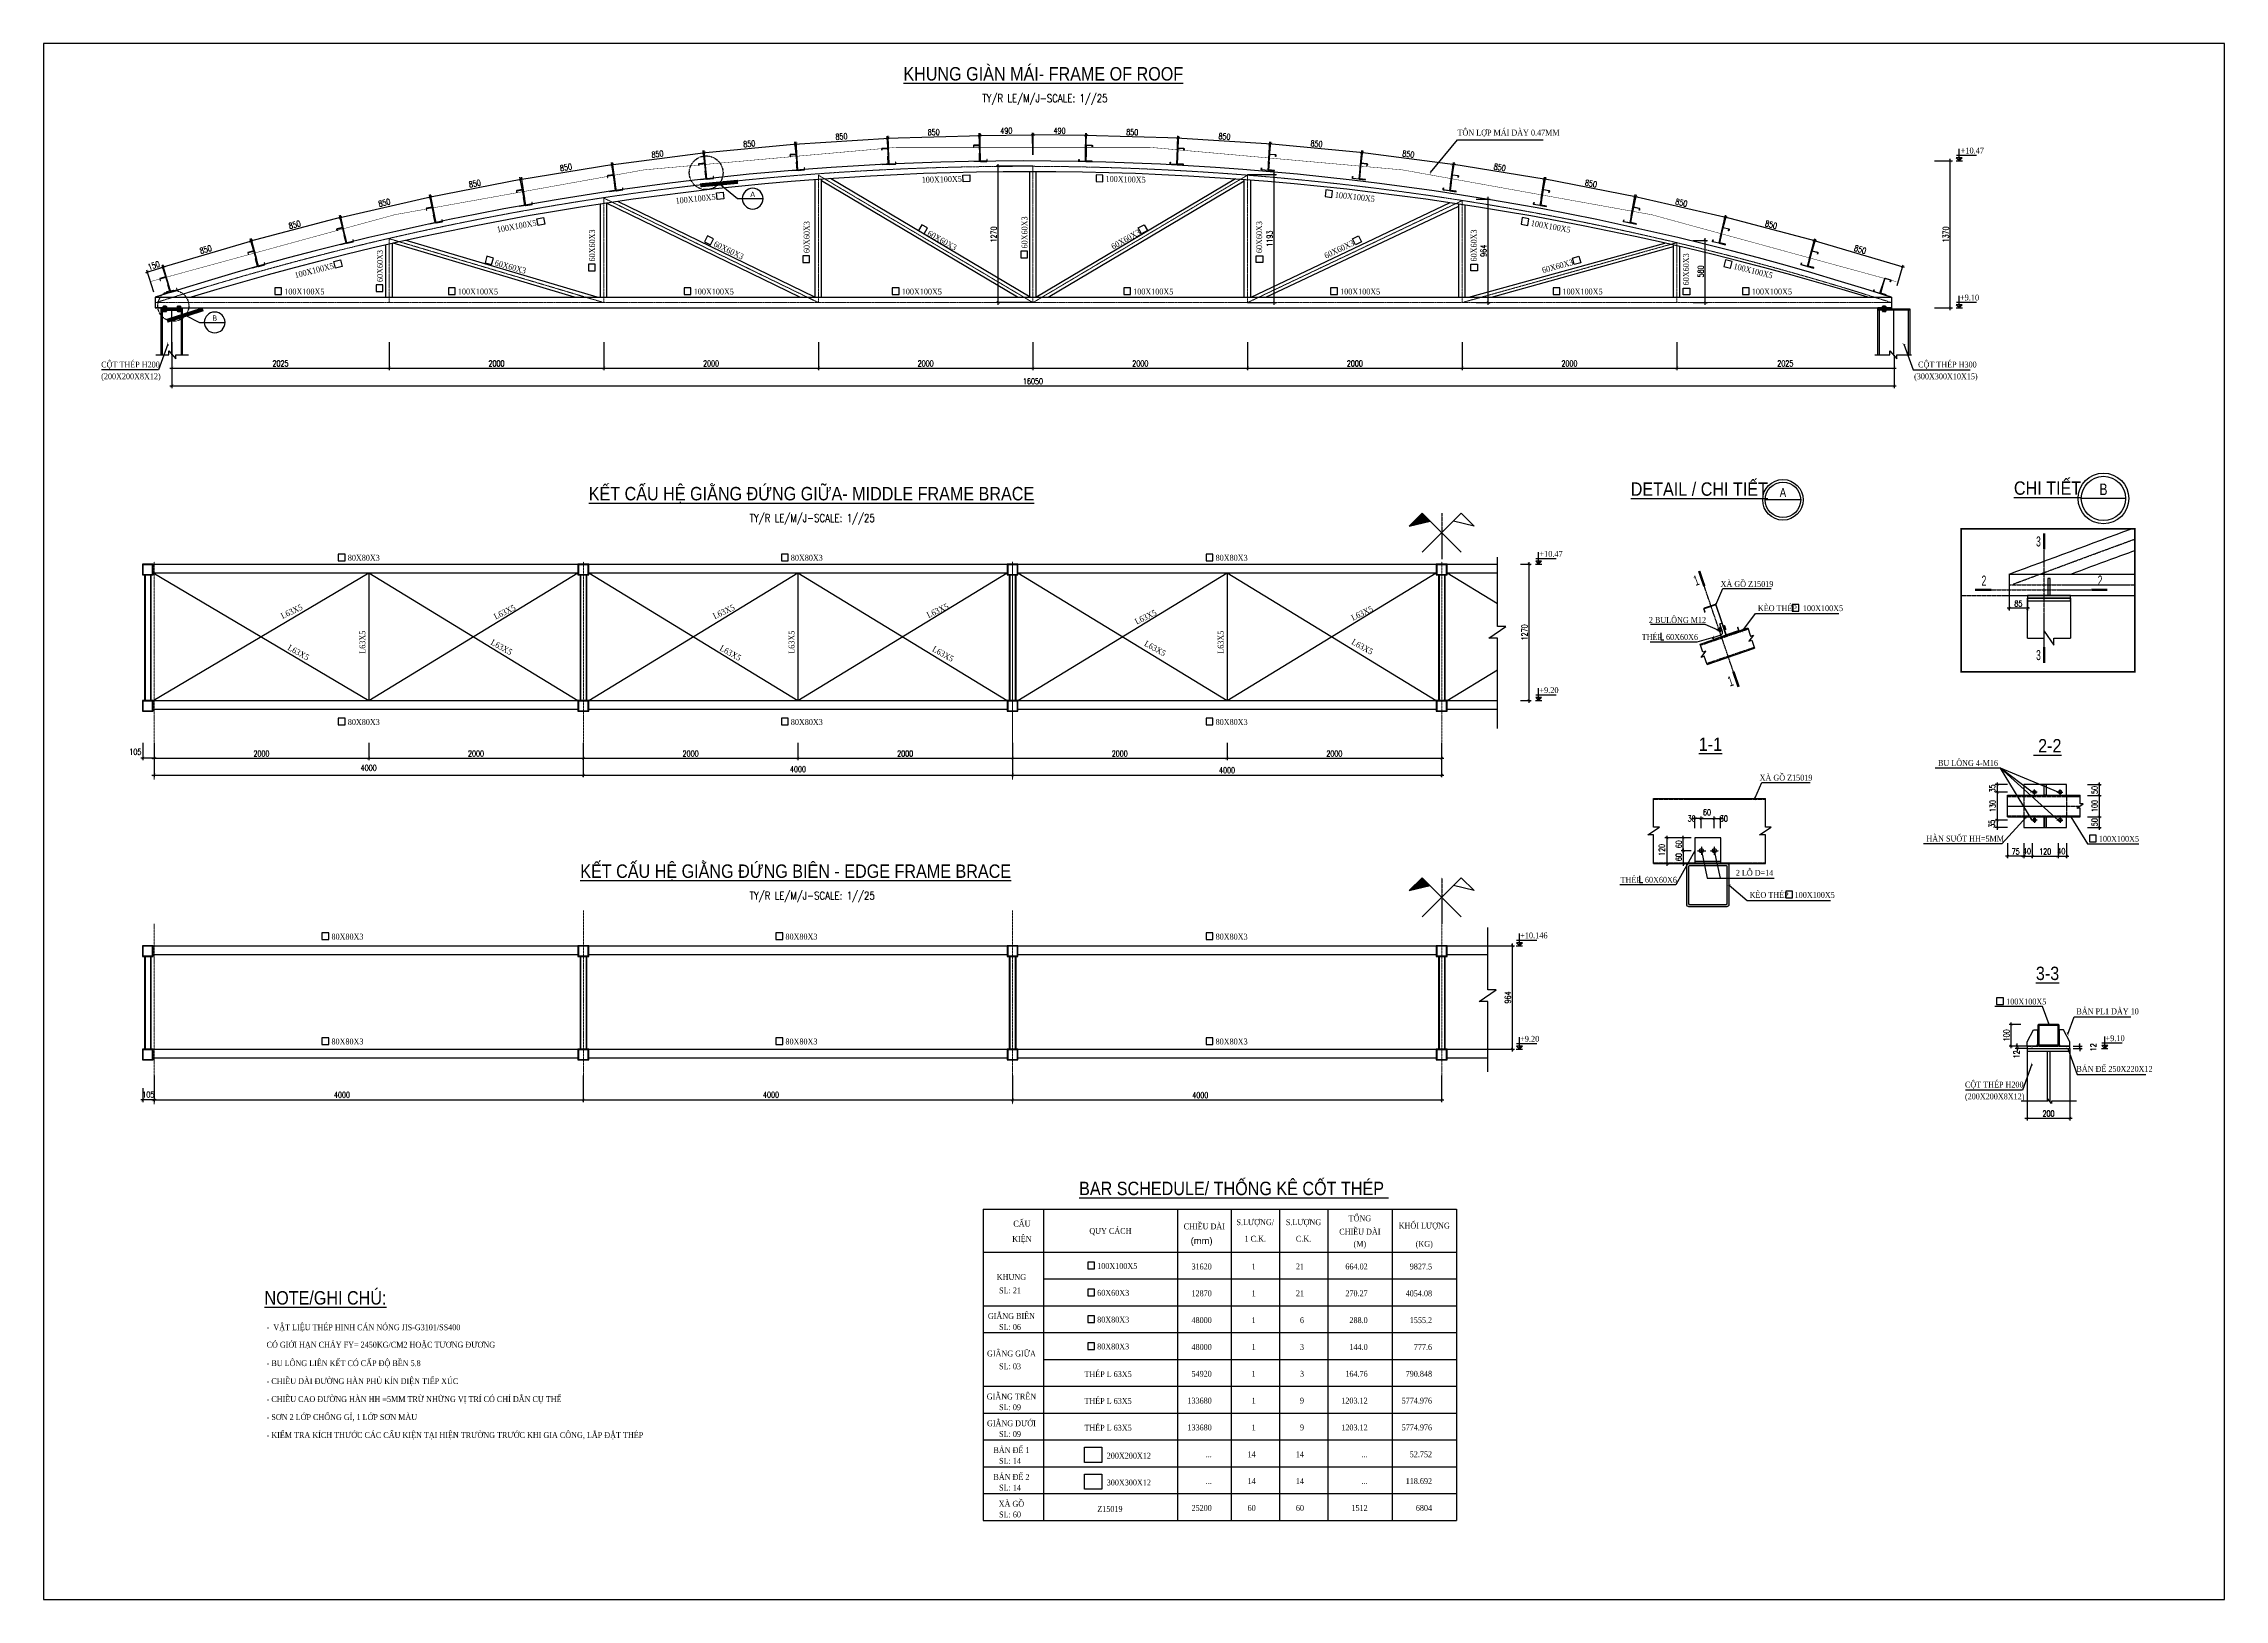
# Model space of a CAD drawing. Header units: millimetres. Extents: x -702765 to 835888, y -645289 to 262.
# Drawn here: x 683810 to 704135, y -427262 to -412762 of the extents above; entities that cross this region are included whole.
import ezdxf
from ezdxf.enums import TextEntityAlignment as Align

# ---------------------------------------------------------------- set-up
doc = ezdxf.new("R2010")
doc.units = ezdxf.units.MM
doc.header["$LTSCALE"] = 0.01
for name, pattern in [('CENTER', [2, 1.25, -0.25, 0.25, -0.25]), ('CENTER2', [1.125, 0.75, -0.125, 0.125, -0.125]), ('DASHDOT', [1, 0.5, -0.25, 0, -0.25]), ('DASHED2', [0.375, 0.25, -0.125]), ('DOT', [0.25, 0, -0.25]), ('HIDDEN', [9.525, 6.35, -3.175])]:
    doc.linetypes.add(name, pattern=pattern)
for name, color, linetype in [('ccu11-Chidan', 9, 'Continuous'), ('ccu11-Hatch', 251, 'Continuous'), ('ccu11-Khuat', 9, 'HIDDEN'), ('ccu11-Manh', 8, 'Continuous'), ('ccu11-Mb', 8, 'Continuous'), ('ccu11-Text', 31, 'Continuous'), ('ccu11-Thay', 7, 'Continuous'), ('ccu11-Thep', 4, 'Continuous'), ('ccu11-Truc', 13, 'CENTER2'), ('DIMS', 1, 'Continuous'), ('HATCH', 8, 'Continuous'), ('KC-Chidan', 9, 'Continuous'), ('tam', 8, 'CENTER'), ('TEXT', 2, 'Continuous'), ('TEXT1', 31, 'Continuous'), ('THEP', 4, 'Continuous'), ('TIM', 1, 'CENTER2'), ('VALVES', 7, 'Continuous')]:
    doc.layers.add(name, color=color, linetype=linetype)
doc.layers.add('ccu11-Dim', color=8, linetype='Continuous', lineweight=18)
doc.layers.add('duong tam', color=6, linetype='CENTER', lineweight=9)
doc.styles.add('2-5', font='romans.shx', dxfattribs={"width": 0.75, "bigfont": 'vns.shx'})
doc.styles.add('ARIAL', font='arial.ttf')
doc.styles.add('ccu11-dim', font='vnsimli.shx', dxfattribs={"width": 0.65, "bigfont": 'bigfont.shx'})
doc.styles.add('ccu11-VnAvantH', font='VHAVAN.TTF')
doc.styles.add('ROMANS', font='romans', dxfattribs={"width": 0.7, "height": 1, "bigfont": 'vns'})
doc.styles.add('style3', font='VHAVAN.TTF', dxfattribs={"width": 0.75})
doc.styles.add('text1', font='vntimeh.shx', dxfattribs={"width": 0.8, "bigfont": 'romansvn.shx'})
doc.styles.add('VNTIMEHSHX', font='vntimeh.shx', dxfattribs={"width": 0.75})
doc.linetypes.add('HCT2', pattern='A,0.25,[1,DG_DH.SHX,S=1,R=0,X=0,Y=0.15],0.05', length=0.3)
doc.dimstyles.new('1-25 HP', dxfattribs={"dimscale": 25, "dimtxt": 2.2, "dimasz": 1, "dimexe": 0.8, "dimexo": 0, "dimgap": 0.6, "dimtad": 1, "dimdec": 0, "dimdsep": 46, "dimtxsty": '2-5', "dimblk": 'ARCHTICK', "dimcen": 2.5, "dimdle": 0.8, "dimclrd": 1, "dimclre": 1, "dimclrt": 2, "dimadec": 0, "dimazin": 0, "dimtfac": 1, "dimtdec": 0, "dimtmove": 2, "dimatfit": 3, "dimldrblk": 'ARCHTICK', "dimfxl": 0, "dimtolj": 1, "dimtzin": 0, "dimarcsym": 0})
doc.dimstyles.new('1-25 HP(25)', dxfattribs={"dimscale": 25, "dimtxt": 2.2, "dimasz": 1, "dimexe": 0.8, "dimexo": 0, "dimgap": 0.6, "dimtad": 1, "dimdec": 0, "dimlfac": 0.5, "dimdsep": 46, "dimtxsty": '2-5', "dimblk": 'ARCHTICK', "dimcen": 2.5, "dimdle": 0.8, "dimclrd": 1, "dimclre": 1, "dimclrt": 2, "dimadec": 0, "dimazin": 0, "dimtfac": 1, "dimtdec": 0, "dimtmove": 2, "dimatfit": 3, "dimldrblk": 'ARCHTICK', "dimfxl": 0, "dimtolj": 1, "dimtzin": 0, "dimarcsym": 0})
doc.dimstyles.new('ccu11-100x2', dxfattribs={"dimscale": 100, "dimtxt": 2.5, "dimasz": 1, "dimexe": 1, "dimexo": 2, "dimgap": 1, "dimtad": 1, "dimdec": 0, "dimlfac": 0.5, "dimdsep": 46, "dimtxsty": 'ccu11-dim', "dimblk": 'ARCHTICK', "dimcen": -1, "dimdle": 1, "dimclrd": 256, "dimclre": 256, "dimclrt": 31, "dimadec": 0, "dimazin": 2, "dimtfac": 0.1, "dimtdec": 0, "dimtmove": 0, "dimatfit": 1, "dimldrblk": 'ARCHTICK', "dimfxl": 0, "dimtvp": 0.833333, "dimtolj": 1, "dimtzin": 12, "dimarcsym": 0})

# ---------------------------------------------------------------- blocks, each defined once
blk = doc.blocks.new('GSDFG43')
for p, q in [((603657, -412793), (603657, -412786)), ((603661, -412783), (603662, -412783)), ((603661, -412796), (603662, -412796)), ((603684, -412783), (603662, -412783)), ((603684, -412796), (603662, -412796)), ((603663, -412783), (603663, -412783)), ((603663, -412796), (603663, -412796)), ((603664, -412796), (603663, -412796)), ((603666, -412784), (603664, -412783)), ((603665, -412796), (603664, -412796)), ((603666, -412784), (603665, -412783)), ((603667, -412796), (603665, -412794)), ((603666, -412796), (603665, -412795)), ((603666, -412796), (603665, -412795)), ((603667, -412783), (603666, -412783)), ((603666, -412785), (603666, -412785)), ((603666, -412786), (603666, -412793)), ((603666, -412794), (603666, -412794)), ((603666, -412832), (603666, -412795)), ((603667, -412783), (603667, -412783)), ((603668, -412783), (603668, -412783)), ((603668, -412797), (603668, -412796)), ((603668, -412796), (603668, -412796)), ((603669, -412783), (603669, -412783)), ((603669, -412783), (603678, -412783)), ((603669, -412796), (603678, -412796)), ((603678, -412783), (603678, -412783)), ((603679, -412783), (603679, -412783)), ((603679, -412796), (603679, -412796)), ((603680, -412796), (603679, -412796)), ((603682, -412784), (603680, -412783)), ((603682, -412796), (603680, -412795)), ((603681, -412796), (603680, -412796)), ((603681, -412783), (603681, -412782)), ((603682, -412784), (603681, -412783)), ((603681, -412785), (603681, -412784)), ((603681, -412786), (603681, -412786)), ((603681, -412786), (603681, -412793)), ((603681, -412793), (603681, -412793)), ((603681, -412794), (603681, -412794)), ((603681, -412832), (603681, -412795)), ((603682, -412796), (603681, -412795)), ((603682, -412783), (603682, -412783)), ((603683, -412783), (603683, -412783)), ((603683, -412796), (603683, -412796)), ((603684, -412783), (603684, -412783)), ((603684, -412783), (603686, -412783)), ((603684, -412796), (603684, -412796)), ((603684, -412796), (603686, -412796)), ((603689, -412786), (603689, -412793)), ((603657, -412829), (603657, -412821)), ((603661, -412818), (603662, -412818)), ((603661, -412832), (603662, -412832)), ((603684, -412818), (603662, -412818)), ((603684, -412832), (603662, -412832)), ((603663, -412818), (603663, -412818)), ((603663, -412832), (603663, -412832)), ((603664, -412832), (603663, -412832)), ((603666, -412820), (603664, -412818)), ((603665, -412832), (603664, -412831)), ((603666, -412819), (603665, -412818)), ((603666, -412832), (603665, -412830)), ((603667, -412832), (603665, -412830)), ((603666, -412832), (603665, -412831)), ((603667, -412819), (603666, -412818)), ((603666, -412821), (603666, -412821)), ((603666, -412821), (603666, -412829)), ((603666, -412829), (603666, -412829)), ((603667, -412818), (603667, -412818)), ((603668, -412818), (603668, -412818)), ((603668, -412832), (603668, -412832)), ((603668, -412832), (603668, -412832)), ((603669, -412818), (603669, -412818)), ((603669, -412818), (603678, -412818)), ((603669, -412832), (603678, -412832)), ((603678, -412818), (603678, -412818)), ((603679, -412818), (603679, -412818)), ((603679, -412832), (603679, -412832)), ((603680, -412832), (603679, -412832)), ((603682, -412820), (603680, -412818)), ((603681, -412832), (603680, -412831)), ((603682, -412832), (603680, -412831)), ((603681, -412818), (603681, -412818)), ((603682, -412819), (603681, -412818)), ((603681, -412820), (603681, -412820)), ((603681, -412821), (603681, -412821)), ((603681, -412821), (603681, -412829)), ((603681, -412829), (603681, -412829)), ((603682, -412832), (603681, -412830)), ((603681, -412830), (603681, -412830)), ((603682, -412819), (603682, -412818)), ((603683, -412818), (603683, -412818)), ((603683, -412832), (603683, -412832)), ((603684, -412818), (603684, -412818)), ((603684, -412818), (603686, -412818)), ((603684, -412832), (603684, -412832)), ((603684, -412832), (603686, -412832)), ((603689, -412821), (603689, -412829))]:
    blk.add_line(p, q)
for centre, major_axis, start_param, end_param in [((603661, -412786), (-2.26, 2.26), 5.497787, 7.068583), ((603661, -412793), (2.26, 2.26), 2.356194, 3.926991), ((603662, -412786), (-2.26, 2.26), 0.785398, 2.356194), ((603662, -412793), (2.26, 2.26), 0.785398, 2.356194), ((603669, -412786), (-2.26, 2.26), 5.497787, 7.068583), ((603669, -412793), (2.26, 2.26), 2.356194, 3.926991), ((603678, -412786), (2.26, 2.26), -0.785398, 0.785398), ((603678, -412793), (-2.26, 2.26), 2.356194, 3.926991), ((603684, -412786), (2.26, 2.26), 3.926991, 5.497787), ((603684, -412793), (-2.26, 2.26), 3.926991, 5.497787), ((603686, -412786), (2.26, 2.26), -0.785398, 0.785398), ((603686, -412793), (-2.26, 2.26), 2.356194, 3.926991), ((603661, -412821), (-2.26, 2.26), 5.497787, 7.068583), ((603661, -412829), (2.26, 2.26), 2.356194, 3.926991), ((603662, -412821), (-2.26, 2.26), 0.785398, 2.356194), ((603662, -412829), (2.26, 2.26), 0.785398, 2.356194), ((603669, -412821), (-2.26, 2.26), 5.497787, 7.068583), ((603669, -412829), (2.26, 2.26), 2.356194, 3.926991), ((603678, -412821), (2.26, 2.26), -0.785398, 0.785398), ((603678, -412829), (-2.26, 2.26), 2.356194, 3.926991), ((603684, -412821), (2.26, 2.26), 3.926991, 5.497787), ((603684, -412829), (-2.26, 2.26), 3.926991, 5.497787), ((603686, -412821), (2.26, 2.26), -0.785398, 0.785398), ((603686, -412829), (-2.26, 2.26), 2.356194, 3.926991)]:
    blk.add_ellipse(centre, major_axis=major_axis, ratio=1, start_param=start_param, end_param=end_param)
blk = doc.blocks.new('_ArchTick')
at = {"color": 0, "linetype": 'ByBlock', "const_width": 0.15}
blk.add_lwpolyline([(-0.5, -0.5), (0.5, 0.5)], dxfattribs=at)
blk = doc.blocks.new('*D820')
at = {"layer": 'ccu11-Dim', "color": 1, "lineweight": -2}
for p, q in [((685006, -415546), (685006, -415973)), ((701056, -415666), (701056, -415973)), ((684986, -415953), (701076, -415953))]:
    blk.add_line(p, q, dxfattribs=at)
at = {"layer": 'Defpoints', "color": 0}
for p in [(685006, -415546), (701056, -415666), (701056, -415953)]:
    blk.add_point(p, dxfattribs=at)
at = {"layer": 'ccu11-Dim', "color": 1, "lineweight": -2, "xscale": 25, "yscale": 25, "zscale": 25, "rotation": 180}
blk.add_blockref('_ArchTick', (685006, -415953), dxfattribs=at)
at = {"layer": 'ccu11-Dim', "color": 1, "lineweight": -2, "xscale": 25, "yscale": 25, "zscale": 25}
blk.add_blockref('_ArchTick', (701056, -415953), dxfattribs=at)
at = {"layer": 'ccu11-Dim', "color": 2, "insert": (693031, -415910), "char_height": 55, "attachment_point": 5, "style": '2-5'}
blk.add_mtext('\\A1;16050', dxfattribs=at)
blk = doc.blocks.new('*D821')
at = {"layer": 'ccu11-Dim', "color": 1, "lineweight": -2}
for p, q in [((684980, -415034), (684915, -414829)), ((684940, -414842), (684759, -414899)), ((684837, -415080), (684772, -414874))]:
    blk.add_line(p, q, dxfattribs=at)
at = {"layer": 'Defpoints', "color": 0}
for p in [(684778, -414893), (684980, -415034), (684837, -415080)]:
    blk.add_point(p, dxfattribs=at)
at = {"layer": 'ccu11-Dim', "color": 1, "lineweight": -2, "xscale": 25, "yscale": 25, "zscale": 25}
for p, rotation in [((684921, -414848), 17.55731569133043), ((684778, -414893), 197.5573156913304)]:
    blk.add_blockref('_ArchTick', p, dxfattribs=dict(at, rotation=rotation))
at = {"layer": 'ccu11-Dim', "color": 2, "insert": (684837, -414830), "char_height": 55, "attachment_point": 5, "rotation": 17.5573, "style": '2-5'}
blk.add_mtext('\\A1;150', dxfattribs=at)
blk = doc.blocks.new('*D822')
at = {"layer": 'ccu11-Dim', "color": 1, "lineweight": -2}
for p, q in [((687031, -415546), (687031, -415806)), ((684986, -415786), (687051, -415786)), ((685006, -415666), (685006, -415806))]:
    blk.add_line(p, q, dxfattribs=at)
at = {"layer": 'Defpoints', "color": 0}
for p in [(687031, -415546), (685006, -415666), (687031, -415786)]:
    blk.add_point(p, dxfattribs=at)
at = {"layer": 'ccu11-Dim', "color": 1, "lineweight": -2, "xscale": 25, "yscale": 25, "zscale": 25, "rotation": 180}
blk.add_blockref('_ArchTick', (685006, -415786), dxfattribs=at)
at = {"layer": 'ccu11-Dim', "color": 1, "lineweight": -2, "xscale": 25, "yscale": 25, "zscale": 25}
blk.add_blockref('_ArchTick', (687031, -415786), dxfattribs=at)
at = {"layer": 'ccu11-Dim', "color": 2, "insert": (686018, -415743), "char_height": 55, "attachment_point": 5, "style": '2-5'}
blk.add_mtext('\\A1;2025', dxfattribs=at)
blk = doc.blocks.new('*D823')
at = {"layer": 'ccu11-Dim', "color": 1, "lineweight": -2}
for p, q in [((687031, -415546), (687031, -415806)), ((689031, -415546), (689031, -415806)), ((687011, -415786), (689051, -415786))]:
    blk.add_line(p, q, dxfattribs=at)
at = {"layer": 'Defpoints', "color": 0}
for p in [(687031, -415546), (689031, -415546), (689031, -415786)]:
    blk.add_point(p, dxfattribs=at)
at = {"layer": 'ccu11-Dim', "color": 1, "lineweight": -2, "xscale": 25, "yscale": 25, "zscale": 25, "rotation": 180}
blk.add_blockref('_ArchTick', (687031, -415786), dxfattribs=at)
at = {"layer": 'ccu11-Dim', "color": 1, "lineweight": -2, "xscale": 25, "yscale": 25, "zscale": 25}
blk.add_blockref('_ArchTick', (689031, -415786), dxfattribs=at)
at = {"layer": 'ccu11-Dim', "color": 2, "insert": (688031, -415743), "char_height": 55, "attachment_point": 5, "style": '2-5'}
blk.add_mtext('\\A1;2000', dxfattribs=at)
blk = doc.blocks.new('*D824')
at = {"layer": 'ccu11-Dim', "color": 1, "lineweight": -2}
for p, q in [((689031, -415546), (689031, -415806)), ((691031, -415546), (691031, -415806)), ((689011, -415786), (691051, -415786))]:
    blk.add_line(p, q, dxfattribs=at)
at = {"layer": 'Defpoints', "color": 0}
for p in [(689031, -415546), (691031, -415546), (691031, -415786)]:
    blk.add_point(p, dxfattribs=at)
at = {"layer": 'ccu11-Dim', "color": 1, "lineweight": -2, "xscale": 25, "yscale": 25, "zscale": 25, "rotation": 180}
blk.add_blockref('_ArchTick', (689031, -415786), dxfattribs=at)
at = {"layer": 'ccu11-Dim', "color": 1, "lineweight": -2, "xscale": 25, "yscale": 25, "zscale": 25}
blk.add_blockref('_ArchTick', (691031, -415786), dxfattribs=at)
at = {"layer": 'ccu11-Dim', "color": 2, "insert": (690031, -415743), "char_height": 55, "attachment_point": 5, "style": '2-5'}
blk.add_mtext('\\A1;2000', dxfattribs=at)
blk = doc.blocks.new('*D825')
at = {"layer": 'ccu11-Dim', "color": 1, "lineweight": -2}
for p, q in [((691031, -415546), (691031, -415806)), ((693031, -415546), (693031, -415806)), ((691011, -415786), (693051, -415786))]:
    blk.add_line(p, q, dxfattribs=at)
at = {"layer": 'Defpoints', "color": 0}
for p in [(691031, -415546), (693031, -415546), (693031, -415786)]:
    blk.add_point(p, dxfattribs=at)
at = {"layer": 'ccu11-Dim', "color": 1, "lineweight": -2, "xscale": 25, "yscale": 25, "zscale": 25, "rotation": 180}
blk.add_blockref('_ArchTick', (691031, -415786), dxfattribs=at)
at = {"layer": 'ccu11-Dim', "color": 1, "lineweight": -2, "xscale": 25, "yscale": 25, "zscale": 25}
blk.add_blockref('_ArchTick', (693031, -415786), dxfattribs=at)
at = {"layer": 'ccu11-Dim', "color": 2, "insert": (692031, -415743), "char_height": 55, "attachment_point": 5, "style": '2-5'}
blk.add_mtext('\\A1;2000', dxfattribs=at)
blk = doc.blocks.new('*D826')
at = {"layer": 'ccu11-Dim', "color": 1, "lineweight": -2}
for p, q in [((693031, -415546), (693031, -415806)), ((695031, -415546), (695031, -415806)), ((693011, -415786), (695051, -415786))]:
    blk.add_line(p, q, dxfattribs=at)
at = {"layer": 'Defpoints', "color": 0}
for p in [(693031, -415546), (695031, -415546), (695031, -415786)]:
    blk.add_point(p, dxfattribs=at)
at = {"layer": 'ccu11-Dim', "color": 1, "lineweight": -2, "xscale": 25, "yscale": 25, "zscale": 25, "rotation": 180}
blk.add_blockref('_ArchTick', (693031, -415786), dxfattribs=at)
at = {"layer": 'ccu11-Dim', "color": 1, "lineweight": -2, "xscale": 25, "yscale": 25, "zscale": 25}
blk.add_blockref('_ArchTick', (695031, -415786), dxfattribs=at)
at = {"layer": 'ccu11-Dim', "color": 2, "insert": (694031, -415743), "char_height": 55, "attachment_point": 5, "style": '2-5'}
blk.add_mtext('\\A1;2000', dxfattribs=at)
blk = doc.blocks.new('*D827')
at = {"layer": 'ccu11-Dim', "color": 1, "lineweight": -2}
for p, q in [((695031, -415546), (695031, -415806)), ((697031, -415546), (697031, -415806)), ((695011, -415786), (697051, -415786))]:
    blk.add_line(p, q, dxfattribs=at)
at = {"layer": 'Defpoints', "color": 0}
for p in [(695031, -415546), (697031, -415546), (697031, -415786)]:
    blk.add_point(p, dxfattribs=at)
at = {"layer": 'ccu11-Dim', "color": 1, "lineweight": -2, "xscale": 25, "yscale": 25, "zscale": 25, "rotation": 180}
blk.add_blockref('_ArchTick', (695031, -415786), dxfattribs=at)
at = {"layer": 'ccu11-Dim', "color": 1, "lineweight": -2, "xscale": 25, "yscale": 25, "zscale": 25}
blk.add_blockref('_ArchTick', (697031, -415786), dxfattribs=at)
at = {"layer": 'ccu11-Dim', "color": 2, "insert": (696031, -415743), "char_height": 55, "attachment_point": 5, "style": '2-5'}
blk.add_mtext('\\A1;2000', dxfattribs=at)
blk = doc.blocks.new('*D828')
at = {"layer": 'ccu11-Dim', "color": 1, "lineweight": -2}
for p, q in [((697031, -415546), (697031, -415806)), ((699031, -415546), (699031, -415806)), ((697011, -415786), (699051, -415786))]:
    blk.add_line(p, q, dxfattribs=at)
at = {"layer": 'Defpoints', "color": 0}
for p in [(697031, -415546), (699031, -415546), (699031, -415786)]:
    blk.add_point(p, dxfattribs=at)
at = {"layer": 'ccu11-Dim', "color": 1, "lineweight": -2, "xscale": 25, "yscale": 25, "zscale": 25, "rotation": 180}
blk.add_blockref('_ArchTick', (697031, -415786), dxfattribs=at)
at = {"layer": 'ccu11-Dim', "color": 1, "lineweight": -2, "xscale": 25, "yscale": 25, "zscale": 25}
blk.add_blockref('_ArchTick', (699031, -415786), dxfattribs=at)
at = {"layer": 'ccu11-Dim', "color": 2, "insert": (698031, -415743), "char_height": 55, "attachment_point": 5, "style": '2-5'}
blk.add_mtext('\\A1;2000', dxfattribs=at)
blk = doc.blocks.new('*D829')
at = {"layer": 'ccu11-Dim', "color": 1, "lineweight": -2}
for p, q in [((699031, -415546), (699031, -415806)), ((699011, -415786), (701076, -415786)), ((701056, -415666), (701056, -415806))]:
    blk.add_line(p, q, dxfattribs=at)
at = {"layer": 'Defpoints', "color": 0}
for p in [(699031, -415546), (701056, -415666), (701056, -415786)]:
    blk.add_point(p, dxfattribs=at)
at = {"layer": 'ccu11-Dim', "color": 1, "lineweight": -2, "xscale": 25, "yscale": 25, "zscale": 25, "rotation": 180}
blk.add_blockref('_ArchTick', (699031, -415786), dxfattribs=at)
at = {"layer": 'ccu11-Dim', "color": 1, "lineweight": -2, "xscale": 25, "yscale": 25, "zscale": 25}
blk.add_blockref('_ArchTick', (701056, -415786), dxfattribs=at)
at = {"layer": 'ccu11-Dim', "color": 2, "insert": (700043, -415743), "char_height": 55, "attachment_point": 5, "style": '2-5'}
blk.add_mtext('\\A1;2025', dxfattribs=at)
blk = doc.blocks.new('w')
at = {"layer": 'ccu11-Manh'}
blk.add_lwpolyline([(666885, -440746), (666936, -440730), (666915, -440662), (666919, -440661), (666942, -440733), (666886, -440751)], close=True, dxfattribs=at)
at = {"layer": 'ccu11-Thep'}
blk.add_lwpolyline([(666847, -440622), (666843, -440609, -0.414214), (666844, -440607), (666895, -440591, -0.414214), (666898, -440592), (666941, -440729, 0.414214), (666946, -440732), (667001, -440715, 0.414214), (667003, -440710), (666999, -440697), (666997, -440697), (667001, -440710, -0.414214), (667000, -440713), (666945, -440730, -0.414214), (666943, -440729), (666899, -440591, 0.414214), (666895, -440589), (666844, -440605, 0.414214), (666841, -440610), (666845, -440623), (666847, -440622)], format="xyb", dxfattribs=at)
blk = doc.blocks.new('*D831')
at = {"layer": 'ccu11-Dim', "color": 1, "lineweight": -2}
for p, q in [((684906, -414848), (685760, -414596)), ((685793, -414777), (685735, -414582)), ((684977, -415018), (684920, -414823))]:
    blk.add_line(p, q, dxfattribs=at)
at = {"layer": 'Defpoints', "color": 0}
for p in [(685740, -414601), (685793, -414777), (684977, -415018)]:
    blk.add_point(p, dxfattribs=at)
at = {"layer": 'ccu11-Dim', "color": 1, "lineweight": -2, "xscale": 25, "yscale": 25, "zscale": 25}
for p, rotation in [((685740, -414601), 16.4837893309767), ((684925, -414843), 196.4837893309767)]:
    blk.add_blockref('_ArchTick', p, dxfattribs=dict(at, rotation=rotation))
at = {"layer": 'ccu11-Dim', "color": 2, "insert": (685321, -414681), "char_height": 55, "attachment_point": 5, "rotation": 16.4838, "style": '2-5'}
blk.add_mtext('\\A1;850', dxfattribs=at)
blk = doc.blocks.new('*D832')
at = {"layer": 'ccu11-Dim', "color": 1, "lineweight": -2}
for p, q in [((685730, -414604), (686591, -414378)), ((686618, -414561), (686567, -414364)), ((685796, -414776), (685745, -414579))]:
    blk.add_line(p, q, dxfattribs=at)
at = {"layer": 'Defpoints', "color": 0}
for p in [(686572, -414383), (686618, -414561), (685796, -414776)]:
    blk.add_point(p, dxfattribs=at)
at = {"layer": 'ccu11-Dim', "color": 1, "lineweight": -2, "xscale": 25, "yscale": 25, "zscale": 25}
for p, rotation in [((686572, -414383), 14.65983911735764), ((685750, -414599), 194.6598391173576)]:
    blk.add_blockref('_ArchTick', p, dxfattribs=dict(at, rotation=rotation))
at = {"layer": 'ccu11-Dim', "color": 2, "insert": (686150, -414450), "char_height": 55, "attachment_point": 5, "rotation": 14.6598, "style": '2-5'}
blk.add_mtext('\\A1;850', dxfattribs=at)
blk = doc.blocks.new('*D833')
at = {"layer": 'ccu11-Dim', "color": 1, "lineweight": -2}
for p, q in [((686562, -414385), (687429, -414188)), ((687451, -414371), (687405, -414173)), ((686622, -414560), (686577, -414362))]:
    blk.add_line(p, q, dxfattribs=at)
at = {"layer": 'Defpoints', "color": 0}
for p in [(687410, -414192), (687451, -414371), (686622, -414560)]:
    blk.add_point(p, dxfattribs=at)
at = {"layer": 'ccu11-Dim', "color": 1, "lineweight": -2, "xscale": 25, "yscale": 25, "zscale": 25}
for p, rotation in [((687410, -414192), 12.83291994016263), ((686581, -414381), 192.8329199401626)]:
    blk.add_blockref('_ArchTick', p, dxfattribs=dict(at, rotation=rotation))
at = {"layer": 'ccu11-Dim', "color": 2, "insert": (686986, -414245), "char_height": 55, "attachment_point": 5, "rotation": 12.8329, "style": '2-5'}
blk.add_mtext('\\A1;850', dxfattribs=at)
blk = doc.blocks.new('*D834')
at = {"layer": 'ccu11-Dim', "color": 1, "lineweight": -2}
for p, q in [((688289, -414208), (688250, -414008)), ((687401, -414194), (688274, -414024)), ((687455, -414371), (687416, -414170))]:
    blk.add_line(p, q, dxfattribs=at)
at = {"layer": 'Defpoints', "color": 0}
for p in [(688254, -414028), (688289, -414208), (687455, -414371)]:
    blk.add_point(p, dxfattribs=at)
at = {"layer": 'ccu11-Dim', "color": 1, "lineweight": -2, "xscale": 25, "yscale": 25, "zscale": 25}
for p, rotation in [((688254, -414028), 11.0011458952179), ((687420, -414190), 191.0011458952179)]:
    blk.add_blockref('_ArchTick', p, dxfattribs=dict(at, rotation=rotation))
at = {"layer": 'ccu11-Dim', "color": 2, "insert": (687829, -414067), "char_height": 55, "attachment_point": 5, "rotation": 11.0011, "style": '2-5'}
blk.add_mtext('\\A1;850', dxfattribs=at)
blk = doc.blocks.new('*D835')
at = {"layer": 'ccu11-Dim', "color": 1, "lineweight": -2}
for p, q in [((688247, -414029), (689126, -413887)), ((688296, -414207), (688263, -414006)), ((689135, -414072), (689103, -413870))]:
    blk.add_line(p, q, dxfattribs=at)
at = {"layer": 'Defpoints', "color": 0}
for p in [(689106, -413890), (688296, -414207), (689135, -414072)]:
    blk.add_point(p, dxfattribs=at)
at = {"layer": 'ccu11-Dim', "color": 1, "lineweight": -2, "xscale": 25, "yscale": 25, "zscale": 25}
for p, rotation in [((688267, -414025), 189.1625857971371), ((689106, -413890), 9.162585797137085)]:
    blk.add_blockref('_ArchTick', p, dxfattribs=dict(at, rotation=rotation))
at = {"layer": 'ccu11-Dim', "color": 2, "insert": (688679, -413916), "char_height": 55, "attachment_point": 5, "rotation": 9.1626, "style": '2-5'}
blk.add_mtext('\\A1;850', dxfattribs=at)
blk = doc.blocks.new('*D836')
at = {"layer": 'ccu11-Dim', "color": 1, "lineweight": -2}
for p, q in [((689096, -413891), (689978, -413778)), ((689982, -413963), (689956, -413760)), ((689139, -414072), (689113, -413869))]:
    blk.add_line(p, q, dxfattribs=at)
at = {"layer": 'Defpoints', "color": 0}
for p in [(689958, -413780), (689982, -413963), (689139, -414072)]:
    blk.add_point(p, dxfattribs=at)
at = {"layer": 'ccu11-Dim', "color": 1, "lineweight": -2, "xscale": 25, "yscale": 25, "zscale": 25}
for p, rotation in [((689958, -413780), 7.315244087130533), ((689115, -413888), 187.3152440871305)]:
    blk.add_blockref('_ArchTick', p, dxfattribs=dict(at, rotation=rotation))
at = {"layer": 'ccu11-Dim', "color": 2, "insert": (689531, -413792), "char_height": 55, "attachment_point": 5, "rotation": 7.3152, "style": '2-5'}
blk.add_mtext('\\A1;850', dxfattribs=at)
blk = doc.blocks.new('*D837')
at = {"layer": 'ccu11-Dim', "color": 1, "lineweight": -2}
for p, q in [((689948, -413781), (690834, -413696)), ((689985, -413963), (689966, -413759)), ((690832, -413882), (690813, -413678))]:
    blk.add_line(p, q, dxfattribs=at)
at = {"layer": 'Defpoints', "color": 0}
for p in [(690814, -413698), (689985, -413963), (690832, -413882)]:
    blk.add_point(p, dxfattribs=at)
at = {"layer": 'ccu11-Dim', "color": 1, "lineweight": -2, "xscale": 25, "yscale": 25, "zscale": 25}
for p, rotation in [((689968, -413779), 185.457039986937), ((690814, -413698), 5.457039986937047)]:
    blk.add_blockref('_ArchTick', p, dxfattribs=dict(at, rotation=rotation))
at = {"layer": 'ccu11-Dim', "color": 2, "insert": (690387, -413696), "char_height": 55, "attachment_point": 5, "rotation": 5.457, "style": '2-5'}
blk.add_mtext('\\A1;850', dxfattribs=at)
blk = doc.blocks.new('*D838')
at = {"layer": 'ccu11-Dim', "color": 1, "lineweight": -2}
for p, q in [((690804, -413699), (691692, -413643)), ((690836, -413882), (690823, -413677)), ((691684, -413829), (691671, -413624))]:
    blk.add_line(p, q, dxfattribs=at)
at = {"layer": 'Defpoints', "color": 0}
for p in [(691672, -413644), (690836, -413882), (691684, -413829)]:
    blk.add_point(p, dxfattribs=at)
at = {"layer": 'ccu11-Dim', "color": 1, "lineweight": -2, "xscale": 25, "yscale": 25, "zscale": 25}
for p, rotation in [((690824, -413697), 183.5857842988052), ((691672, -413644), 3.585784298805176)]:
    blk.add_blockref('_ArchTick', p, dxfattribs=dict(at, rotation=rotation))
at = {"layer": 'ccu11-Dim', "color": 2, "insert": (691246, -413628), "char_height": 55, "attachment_point": 5, "rotation": 3.5858, "style": '2-5'}
blk.add_mtext('\\A1;850', dxfattribs=at)
blk = doc.blocks.new('*D839')
at = {"layer": 'ccu11-Dim', "color": 1, "lineweight": -2}
for p, q in [((692537, -413803), (692531, -413598)), ((691662, -413644), (692552, -413618)), ((691688, -413829), (691682, -413623))]:
    blk.add_line(p, q, dxfattribs=at)
at = {"layer": 'Defpoints', "color": 0}
for p in [(692532, -413618), (692537, -413803), (691688, -413829)]:
    blk.add_point(p, dxfattribs=at)
at = {"layer": 'ccu11-Dim', "color": 1, "lineweight": -2, "xscale": 25, "yscale": 25, "zscale": 25}
for p, rotation in [((692532, -413618), 1.699153038874806), ((691682, -413643), 181.6991530388748)]:
    blk.add_blockref('_ArchTick', p, dxfattribs=dict(at, rotation=rotation))
at = {"layer": 'ccu11-Dim', "color": 2, "insert": (692106, -413588), "char_height": 55, "attachment_point": 5, "rotation": 1.6992, "style": '2-5'}
blk.add_mtext('\\A1;850', dxfattribs=at)
blk = doc.blocks.new('*D840')
at = {"layer": 'ccu11-Dim', "color": 1, "lineweight": -2}
for p, q in [((692539, -413803), (692538, -413598)), ((693030, -413799), (693028, -413594)), ((692518, -413618), (693048, -413614))]:
    blk.add_line(p, q, dxfattribs=at)
at = {"layer": 'Defpoints', "color": 0}
for p in [(692539, -413803), (693028, -413614), (693030, -413799)]:
    blk.add_point(p, dxfattribs=at)
at = {"layer": 'ccu11-Dim', "color": 1, "lineweight": -2, "xscale": 25, "yscale": 25, "zscale": 25}
for p, rotation in [((692538, -413618), 180.4572049919752), ((693028, -413614), 0.4572049919752198)]:
    blk.add_blockref('_ArchTick', p, dxfattribs=dict(at, rotation=rotation))
at = {"layer": 'ccu11-Dim', "color": 2, "insert": (692783, -413574), "char_height": 55, "attachment_point": 5, "rotation": 0.4572, "style": '2-5'}
blk.add_mtext('\\A1;490', dxfattribs=at)
blk = doc.blocks.new('*D844')
at = {"layer": 'ccu11-Dim', "color": 1, "lineweight": -2}
for p, q in [((700269, -414777), (700327, -414582)), ((701155, -414848), (700302, -414596)), ((701084, -415018), (701142, -414823))]:
    blk.add_line(p, q, dxfattribs=at)
at = {"layer": 'Defpoints', "color": 0}
for p in [(700321, -414601), (700269, -414777), (701084, -415018)]:
    blk.add_point(p, dxfattribs=at)
at = {"layer": 'ccu11-Dim', "color": 1, "lineweight": -2, "xscale": 25, "yscale": 25, "zscale": 25}
for p, rotation in [((700321, -414601), 163.5162106690163), ((701136, -414843), 343.5162106690163)]:
    blk.add_blockref('_ArchTick', p, dxfattribs=dict(at, rotation=rotation))
at = {"layer": 'ccu11-Dim', "color": 2, "insert": (700741, -414681), "char_height": 55, "attachment_point": 5, "rotation": 343.5162, "style": '2-5'}
blk.add_mtext('\\A1;850', dxfattribs=at)
blk = doc.blocks.new('*D845')
at = {"layer": 'ccu11-Dim', "color": 1, "lineweight": -2}
for p, q in [((699443, -414561), (699494, -414364)), ((700331, -414604), (699470, -414378)), ((700265, -414776), (700317, -414579))]:
    blk.add_line(p, q, dxfattribs=at)
at = {"layer": 'Defpoints', "color": 0}
for p in [(699489, -414383), (699443, -414561), (700265, -414776)]:
    blk.add_point(p, dxfattribs=at)
at = {"layer": 'ccu11-Dim', "color": 1, "lineweight": -2, "xscale": 25, "yscale": 25, "zscale": 25}
for p, rotation in [((699489, -414383), 165.3401608826417), ((700312, -414599), 345.3401608826417)]:
    blk.add_blockref('_ArchTick', p, dxfattribs=dict(at, rotation=rotation))
at = {"layer": 'ccu11-Dim', "color": 2, "insert": (699911, -414450), "char_height": 55, "attachment_point": 5, "rotation": 345.3402, "style": '2-5'}
blk.add_mtext('\\A1;850', dxfattribs=at)
blk = doc.blocks.new('*D846')
at = {"layer": 'ccu11-Dim', "color": 1, "lineweight": -2}
for p, q in [((698611, -414371), (698656, -414173)), ((699500, -414385), (698632, -414188)), ((699439, -414560), (699485, -414362))]:
    blk.add_line(p, q, dxfattribs=at)
at = {"layer": 'Defpoints', "color": 0}
for p in [(698652, -414192), (698611, -414371), (699439, -414560)]:
    blk.add_point(p, dxfattribs=at)
at = {"layer": 'ccu11-Dim', "color": 1, "lineweight": -2, "xscale": 25, "yscale": 25, "zscale": 25}
for p, rotation in [((698652, -414192), 167.1670800598354), ((699480, -414381), 347.1670800598354)]:
    blk.add_blockref('_ArchTick', p, dxfattribs=dict(at, rotation=rotation))
at = {"layer": 'ccu11-Dim', "color": 2, "insert": (699075, -414245), "char_height": 55, "attachment_point": 5, "rotation": 347.1671, "style": '2-5'}
blk.add_mtext('\\A1;850', dxfattribs=at)
blk = doc.blocks.new('*D847')
at = {"layer": 'ccu11-Dim', "color": 1, "lineweight": -2}
for p, q in [((697772, -414208), (697811, -414008)), ((698661, -414194), (697788, -414024)), ((698606, -414371), (698645, -414170))]:
    blk.add_line(p, q, dxfattribs=at)
at = {"layer": 'Defpoints', "color": 0}
for p in [(697772, -414208), (697807, -414028), (698606, -414371)]:
    blk.add_point(p, dxfattribs=at)
at = {"layer": 'ccu11-Dim', "color": 1, "lineweight": -2, "xscale": 25, "yscale": 25, "zscale": 25}
for p, rotation in [((697807, -414028), 168.9988541047743), ((698641, -414190), 348.9988541047743)]:
    blk.add_blockref('_ArchTick', p, dxfattribs=dict(at, rotation=rotation))
at = {"layer": 'ccu11-Dim', "color": 2, "insert": (698232, -414067), "char_height": 55, "attachment_point": 5, "rotation": 348.9989, "style": '2-5'}
blk.add_mtext('\\A1;850', dxfattribs=at)
blk = doc.blocks.new('*D848')
at = {"layer": 'ccu11-Dim', "color": 1, "lineweight": -2}
for p, q in [((696926, -414072), (696959, -413870)), ((697815, -414029), (696936, -413887)), ((697766, -414207), (697798, -414006))]:
    blk.add_line(p, q, dxfattribs=at)
at = {"layer": 'Defpoints', "color": 0}
for p in [(696955, -413890), (696926, -414072), (697766, -414207)]:
    blk.add_point(p, dxfattribs=at)
at = {"layer": 'ccu11-Dim', "color": 1, "lineweight": -2, "xscale": 25, "yscale": 25, "zscale": 25}
for p, rotation in [((696955, -413890), 170.8374142028632), ((697795, -414025), 350.8374142028632)]:
    blk.add_blockref('_ArchTick', p, dxfattribs=dict(at, rotation=rotation))
at = {"layer": 'ccu11-Dim', "color": 2, "insert": (697382, -413916), "char_height": 55, "attachment_point": 5, "rotation": 350.8374, "style": '2-5'}
blk.add_mtext('\\A1;850', dxfattribs=at)
blk = doc.blocks.new('*D849')
at = {"layer": 'ccu11-Dim', "color": 1, "lineweight": -2}
for p, q in [((696080, -413963), (696106, -413760)), ((696966, -413891), (696083, -413778)), ((696922, -414072), (696949, -413869))]:
    blk.add_line(p, q, dxfattribs=at)
at = {"layer": 'Defpoints', "color": 0}
for p in [(696103, -413780), (696080, -413963), (696922, -414072)]:
    blk.add_point(p, dxfattribs=at)
at = {"layer": 'ccu11-Dim', "color": 1, "lineweight": -2, "xscale": 25, "yscale": 25, "zscale": 25}
for p, rotation in [((696103, -413780), 172.6847559128653), ((696946, -413888), 352.6847559128653)]:
    blk.add_blockref('_ArchTick', p, dxfattribs=dict(at, rotation=rotation))
at = {"layer": 'ccu11-Dim', "color": 2, "insert": (696530, -413792), "char_height": 55, "attachment_point": 5, "rotation": 352.6848, "style": '2-5'}
blk.add_mtext('\\A1;850', dxfattribs=at)
blk = doc.blocks.new('*D850')
at = {"layer": 'ccu11-Dim', "color": 1, "lineweight": -2}
for p, q in [((696113, -413781), (695227, -413696)), ((695229, -413882), (695249, -413678)), ((696076, -413963), (696095, -413759))]:
    blk.add_line(p, q, dxfattribs=at)
at = {"layer": 'Defpoints', "color": 0}
for p in [(695247, -413698), (695229, -413882), (696076, -413963)]:
    blk.add_point(p, dxfattribs=at)
at = {"layer": 'ccu11-Dim', "color": 1, "lineweight": -2, "xscale": 25, "yscale": 25, "zscale": 25}
for p, rotation in [((695247, -413698), 174.5429600130635), ((696093, -413779), 354.5429600130635)]:
    blk.add_blockref('_ArchTick', p, dxfattribs=dict(at, rotation=rotation))
at = {"layer": 'ccu11-Dim', "color": 2, "insert": (695674, -413696), "char_height": 55, "attachment_point": 5, "rotation": 354.543, "style": '2-5'}
blk.add_mtext('\\A1;850', dxfattribs=at)
blk = doc.blocks.new('*D841')
at = {"layer": 'ccu11-Dim', "color": 1, "lineweight": -2}
for p, q in [((695257, -413699), (694369, -413643)), ((694377, -413829), (694390, -413624)), ((695226, -413882), (695239, -413677))]:
    blk.add_line(p, q, dxfattribs=at)
at = {"layer": 'Defpoints', "color": 0}
for p in [(694389, -413644), (694377, -413829), (695226, -413882)]:
    blk.add_point(p, dxfattribs=at)
at = {"layer": 'ccu11-Dim', "color": 1, "lineweight": -2, "xscale": 25, "yscale": 25, "zscale": 25}
for p, rotation in [((694389, -413644), 176.414215701193), ((695237, -413697), 356.414215701193)]:
    blk.add_blockref('_ArchTick', p, dxfattribs=dict(at, rotation=rotation))
at = {"layer": 'ccu11-Dim', "color": 2, "insert": (694816, -413628), "char_height": 55, "attachment_point": 5, "rotation": 356.4142, "style": '2-5'}
blk.add_mtext('\\A1;850', dxfattribs=at)
blk = doc.blocks.new('*D842')
at = {"layer": 'ccu11-Dim', "color": 1, "lineweight": -2}
for p, q in [((693524, -413803), (693530, -413598)), ((694399, -413644), (693510, -413618)), ((694374, -413829), (694380, -413623))]:
    blk.add_line(p, q, dxfattribs=at)
at = {"layer": 'Defpoints', "color": 0}
for p in [(693524, -413803), (693530, -413618), (694374, -413829)]:
    blk.add_point(p, dxfattribs=at)
at = {"layer": 'ccu11-Dim', "color": 1, "lineweight": -2, "xscale": 25, "yscale": 25, "zscale": 25}
for p, rotation in [((693530, -413618), 178.3008469611254), ((694379, -413643), 358.3008469611254)]:
    blk.add_blockref('_ArchTick', p, dxfattribs=dict(at, rotation=rotation))
at = {"layer": 'ccu11-Dim', "color": 2, "insert": (693956, -413588), "char_height": 55, "attachment_point": 5, "rotation": 358.3008, "style": '2-5'}
blk.add_mtext('\\A1;850', dxfattribs=at)
blk = doc.blocks.new('*D843')
at = {"layer": 'ccu11-Dim', "color": 1, "lineweight": -2}
for p, q in [((693032, -413799), (693033, -413594)), ((693522, -413803), (693524, -413598)), ((693544, -413618), (693013, -413614))]:
    blk.add_line(p, q, dxfattribs=at)
at = {"layer": 'Defpoints', "color": 0}
for p in [(693032, -413799), (693033, -413614), (693522, -413803)]:
    blk.add_point(p, dxfattribs=at)
at = {"layer": 'ccu11-Dim', "color": 1, "lineweight": -2, "xscale": 25, "yscale": 25, "zscale": 25}
for p, rotation in [((693033, -413614), 179.5427950080318), ((693524, -413618), 359.5427950080318)]:
    blk.add_blockref('_ArchTick', p, dxfattribs=dict(at, rotation=rotation))
at = {"layer": 'ccu11-Dim', "color": 2, "insert": (693279, -413574), "char_height": 55, "attachment_point": 5, "rotation": 359.5428, "style": '2-5'}
blk.add_mtext('\\A1;490', dxfattribs=at)
blk = doc.blocks.new('*D851')
at = {"color": 1, "lineweight": -2}
for p, q in [((693031, -413906), (692688, -413906)), ((692708, -415196), (692708, -413886)), ((693031, -415176), (692688, -415176))]:
    blk.add_line(p, q, dxfattribs=at)
at = {"layer": 'Defpoints', "color": 0}
for p in [(692708, -413906), (693031, -413906), (693031, -415176)]:
    blk.add_point(p, dxfattribs=at)
at = {"color": 1, "lineweight": -2, "xscale": 25, "yscale": 25, "zscale": 25}
for p, rotation in [((692708, -413906), 90), ((692708, -415176), 270)]:
    blk.add_blockref('_ArchTick', p, dxfattribs=dict(at, rotation=rotation))
at = {"color": 2, "insert": (692665, -414541), "char_height": 55, "attachment_point": 5, "rotation": 90, "style": '2-5'}
blk.add_mtext('\\A1;1270', dxfattribs=at)
blk = doc.blocks.new('*D852')
at = {"color": 1, "lineweight": -2}
for p, q in [((697162, -414212), (697293, -414212)), ((697273, -415196), (697273, -414192)), ((697162, -415176), (697293, -415176))]:
    blk.add_line(p, q, dxfattribs=at)
at = {"layer": 'Defpoints', "color": 0}
for p in [(697162, -414212), (697273, -414212), (697162, -415176)]:
    blk.add_point(p, dxfattribs=at)
at = {"color": 1, "lineweight": -2, "xscale": 25, "yscale": 25, "zscale": 25}
for p, rotation in [((697273, -414212), 90), ((697273, -415176), 270)]:
    blk.add_blockref('_ArchTick', p, dxfattribs=dict(at, rotation=rotation))
at = {"color": 2, "insert": (697231, -414694), "char_height": 55, "attachment_point": 5, "rotation": 90, "style": '2-5'}
blk.add_mtext('\\A1;964', dxfattribs=at)
blk = doc.blocks.new('*D853')
at = {"color": 1, "lineweight": -2}
for p, q in [((699185, -414596), (699317, -414596)), ((699297, -415196), (699297, -414576)), ((699185, -415176), (699317, -415176))]:
    blk.add_line(p, q, dxfattribs=at)
at = {"layer": 'Defpoints', "color": 0}
for p in [(699185, -414596), (699297, -414596), (699185, -415176)]:
    blk.add_point(p, dxfattribs=at)
at = {"color": 1, "lineweight": -2, "xscale": 25, "yscale": 25, "zscale": 25}
for p, rotation in [((699297, -414596), 90), ((699297, -415176), 270)]:
    blk.add_blockref('_ArchTick', p, dxfattribs=dict(at, rotation=rotation))
at = {"color": 2, "insert": (699254, -414886), "char_height": 55, "attachment_point": 5, "rotation": 90, "style": '2-5'}
blk.add_mtext('\\A1;580', dxfattribs=at)
blk = doc.blocks.new('*D854')
at = {"color": 1, "lineweight": -2}
for p, q in [((695031, -413983), (695300, -413983)), ((695280, -415196), (695280, -413963)), ((695031, -415176), (695300, -415176))]:
    blk.add_line(p, q, dxfattribs=at)
at = {"layer": 'Defpoints', "color": 0}
for p in [(695031, -413983), (695280, -413983), (695031, -415176)]:
    blk.add_point(p, dxfattribs=at)
at = {"color": 1, "lineweight": -2, "xscale": 25, "yscale": 25, "zscale": 25}
for p, rotation in [((695280, -413983), 90), ((695280, -415176), 270)]:
    blk.add_blockref('_ArchTick', p, dxfattribs=dict(at, rotation=rotation))
at = {"color": 2, "insert": (695237, -414580), "char_height": 55, "attachment_point": 5, "rotation": 90, "style": '2-5'}
blk.add_mtext('\\A1;1193', dxfattribs=at)
blk = doc.blocks.new('*D857')
at = {"layer": 'ccu11-Dim', "color": 1, "lineweight": -2}
for p, q in [((684840, -419279), (684840, -419442)), ((686840, -419279), (686840, -419442)), ((684820, -419422), (686860, -419422))]:
    blk.add_line(p, q, dxfattribs=at)
at = {"layer": 'Defpoints', "color": 0}
for p in [(684840, -419279), (686840, -419279), (686840, -419422)]:
    blk.add_point(p, dxfattribs=at)
at = {"layer": 'ccu11-Dim', "color": 1, "lineweight": -2, "xscale": 25, "yscale": 25, "zscale": 25, "rotation": 180}
blk.add_blockref('_ArchTick', (684840, -419422), dxfattribs=at)
at = {"layer": 'ccu11-Dim', "color": 1, "lineweight": -2, "xscale": 25, "yscale": 25, "zscale": 25}
blk.add_blockref('_ArchTick', (686840, -419422), dxfattribs=at)
at = {"layer": 'ccu11-Dim', "color": 2, "insert": (685840, -419380), "char_height": 55, "attachment_point": 5, "style": '2-5'}
blk.add_mtext('\\A1;2000', dxfattribs=at)
blk = doc.blocks.new('*D858')
at = {"layer": 'ccu11-Dim', "color": 1, "lineweight": -2}
for p, q in [((686840, -419279), (686840, -419442)), ((688840, -419279), (688840, -419442)), ((686820, -419422), (688860, -419422))]:
    blk.add_line(p, q, dxfattribs=at)
at = {"layer": 'Defpoints', "color": 0}
for p in [(686840, -419279), (688840, -419279), (688840, -419422)]:
    blk.add_point(p, dxfattribs=at)
at = {"layer": 'ccu11-Dim', "color": 1, "lineweight": -2, "xscale": 25, "yscale": 25, "zscale": 25, "rotation": 180}
blk.add_blockref('_ArchTick', (686840, -419422), dxfattribs=at)
at = {"layer": 'ccu11-Dim', "color": 1, "lineweight": -2, "xscale": 25, "yscale": 25, "zscale": 25}
blk.add_blockref('_ArchTick', (688840, -419422), dxfattribs=at)
at = {"layer": 'ccu11-Dim', "color": 2, "insert": (687840, -419380), "char_height": 55, "attachment_point": 5, "style": '2-5'}
blk.add_mtext('\\A1;2000', dxfattribs=at)
blk = doc.blocks.new('*D859')
at = {"layer": 'ccu11-Dim', "color": 1, "lineweight": -2}
for p, q in [((688840, -419279), (688840, -419442)), ((690840, -419279), (690840, -419442)), ((688820, -419422), (690860, -419422))]:
    blk.add_line(p, q, dxfattribs=at)
at = {"layer": 'Defpoints', "color": 0}
for p in [(688840, -419279), (690840, -419279), (690840, -419422)]:
    blk.add_point(p, dxfattribs=at)
at = {"layer": 'ccu11-Dim', "color": 1, "lineweight": -2, "xscale": 25, "yscale": 25, "zscale": 25, "rotation": 180}
blk.add_blockref('_ArchTick', (688840, -419422), dxfattribs=at)
at = {"layer": 'ccu11-Dim', "color": 1, "lineweight": -2, "xscale": 25, "yscale": 25, "zscale": 25}
blk.add_blockref('_ArchTick', (690840, -419422), dxfattribs=at)
at = {"layer": 'ccu11-Dim', "color": 2, "insert": (689840, -419380), "char_height": 55, "attachment_point": 5, "style": '2-5'}
blk.add_mtext('\\A1;2000', dxfattribs=at)
blk = doc.blocks.new('*D860')
at = {"layer": 'ccu11-Dim', "color": 1, "lineweight": -2}
for p, q in [((690840, -419279), (690840, -419442)), ((692840, -419279), (692840, -419442)), ((690820, -419422), (692860, -419422))]:
    blk.add_line(p, q, dxfattribs=at)
at = {"layer": 'Defpoints', "color": 0}
for p in [(690840, -419279), (692840, -419279), (692840, -419422)]:
    blk.add_point(p, dxfattribs=at)
at = {"layer": 'ccu11-Dim', "color": 1, "lineweight": -2, "xscale": 25, "yscale": 25, "zscale": 25, "rotation": 180}
blk.add_blockref('_ArchTick', (690840, -419422), dxfattribs=at)
at = {"layer": 'ccu11-Dim', "color": 1, "lineweight": -2, "xscale": 25, "yscale": 25, "zscale": 25}
blk.add_blockref('_ArchTick', (692840, -419422), dxfattribs=at)
at = {"layer": 'ccu11-Dim', "color": 2, "insert": (691840, -419380), "char_height": 55, "attachment_point": 5, "style": '2-5'}
blk.add_mtext('\\A1;2000', dxfattribs=at)
blk = doc.blocks.new('*D861')
at = {"layer": 'ccu11-Dim', "color": 1, "lineweight": -2}
for p, q in [((692840, -419279), (692840, -419442)), ((694840, -419279), (694840, -419442)), ((692820, -419422), (694860, -419422))]:
    blk.add_line(p, q, dxfattribs=at)
at = {"layer": 'Defpoints', "color": 0}
for p in [(692840, -419279), (694840, -419279), (694840, -419422)]:
    blk.add_point(p, dxfattribs=at)
at = {"layer": 'ccu11-Dim', "color": 1, "lineweight": -2, "xscale": 25, "yscale": 25, "zscale": 25, "rotation": 180}
blk.add_blockref('_ArchTick', (692840, -419422), dxfattribs=at)
at = {"layer": 'ccu11-Dim', "color": 1, "lineweight": -2, "xscale": 25, "yscale": 25, "zscale": 25}
blk.add_blockref('_ArchTick', (694840, -419422), dxfattribs=at)
at = {"layer": 'ccu11-Dim', "color": 2, "insert": (693840, -419380), "char_height": 55, "attachment_point": 5, "style": '2-5'}
blk.add_mtext('\\A1;2000', dxfattribs=at)
blk = doc.blocks.new('*D862')
at = {"layer": 'ccu11-Dim', "color": 1, "lineweight": -2}
for p, q in [((694840, -419279), (694840, -419442)), ((696840, -419279), (696840, -419442)), ((694820, -419422), (696860, -419422))]:
    blk.add_line(p, q, dxfattribs=at)
at = {"layer": 'Defpoints', "color": 0}
for p in [(694840, -419279), (696840, -419279), (696840, -419422)]:
    blk.add_point(p, dxfattribs=at)
at = {"layer": 'ccu11-Dim', "color": 1, "lineweight": -2, "xscale": 25, "yscale": 25, "zscale": 25, "rotation": 180}
blk.add_blockref('_ArchTick', (694840, -419422), dxfattribs=at)
at = {"layer": 'ccu11-Dim', "color": 1, "lineweight": -2, "xscale": 25, "yscale": 25, "zscale": 25}
blk.add_blockref('_ArchTick', (696840, -419422), dxfattribs=at)
at = {"layer": 'ccu11-Dim', "color": 2, "insert": (695840, -419380), "char_height": 55, "attachment_point": 5, "style": '2-5'}
blk.add_mtext('\\A1;2000', dxfattribs=at)
blk = doc.blocks.new('*D863')
at = {"layer": 'ccu11-Dim', "color": 1, "lineweight": -2}
for p, q in [((684840, -419279), (684840, -419600)), ((688840, -419279), (688840, -419600)), ((684820, -419580), (688860, -419580))]:
    blk.add_line(p, q, dxfattribs=at)
at = {"layer": 'Defpoints', "color": 0}
for p in [(684840, -419279), (688840, -419279), (688840, -419580)]:
    blk.add_point(p, dxfattribs=at)
at = {"layer": 'ccu11-Dim', "color": 1, "lineweight": -2, "xscale": 25, "yscale": 25, "zscale": 25, "rotation": 180}
blk.add_blockref('_ArchTick', (684840, -419580), dxfattribs=at)
at = {"layer": 'ccu11-Dim', "color": 1, "lineweight": -2, "xscale": 25, "yscale": 25, "zscale": 25}
blk.add_blockref('_ArchTick', (688840, -419580), dxfattribs=at)
at = {"layer": 'ccu11-Dim', "color": 2, "insert": (686840, -419513), "char_height": 55, "attachment_point": 5, "style": '2-5'}
blk.add_mtext('\\A1;4000', dxfattribs=at)
blk = doc.blocks.new('*D864')
at = {"layer": 'ccu11-Dim', "color": 1, "lineweight": -2}
for p, q in [((688840, -419279), (688840, -419600)), ((692840, -419279), (692840, -419600)), ((688820, -419580), (692860, -419580))]:
    blk.add_line(p, q, dxfattribs=at)
at = {"layer": 'Defpoints', "color": 0}
for p in [(688840, -419279), (692840, -419279), (692840, -419580)]:
    blk.add_point(p, dxfattribs=at)
at = {"layer": 'ccu11-Dim', "color": 1, "lineweight": -2, "xscale": 25, "yscale": 25, "zscale": 25, "rotation": 180}
blk.add_blockref('_ArchTick', (688840, -419580), dxfattribs=at)
at = {"layer": 'ccu11-Dim', "color": 1, "lineweight": -2, "xscale": 25, "yscale": 25, "zscale": 25}
blk.add_blockref('_ArchTick', (692840, -419580), dxfattribs=at)
at = {"layer": 'ccu11-Dim', "color": 2, "insert": (690840, -419524), "char_height": 55, "attachment_point": 5, "style": '2-5'}
blk.add_mtext('\\A1;4000', dxfattribs=at)
blk = doc.blocks.new('*D865')
at = {"layer": 'ccu11-Dim', "color": 1, "lineweight": -2}
for p, q in [((692840, -419279), (692840, -419600)), ((696840, -419279), (696840, -419600)), ((692820, -419580), (696860, -419580))]:
    blk.add_line(p, q, dxfattribs=at)
at = {"layer": 'Defpoints', "color": 0}
for p in [(692840, -419279), (696840, -419279), (696840, -419580)]:
    blk.add_point(p, dxfattribs=at)
at = {"layer": 'ccu11-Dim', "color": 1, "lineweight": -2, "xscale": 25, "yscale": 25, "zscale": 25, "rotation": 180}
blk.add_blockref('_ArchTick', (692840, -419580), dxfattribs=at)
at = {"layer": 'ccu11-Dim', "color": 1, "lineweight": -2, "xscale": 25, "yscale": 25, "zscale": 25}
blk.add_blockref('_ArchTick', (696840, -419580), dxfattribs=at)
at = {"layer": 'ccu11-Dim', "color": 2, "insert": (694840, -419535), "char_height": 55, "attachment_point": 5, "style": '2-5'}
blk.add_mtext('\\A1;4000', dxfattribs=at)
blk = doc.blocks.new('ccu11-doixung')
at = {"layer": 'ccu11-Chidan', "ltscale": 10000}
blk.add_hatch(color=256, dxfattribs=at).paths.add_polyline_path([(-35.9, 84.3), (-59.7, 60.6), (-21.4, 69.8)])
at = {"layer": 'ccu11-Chidan'}
for p, q in [((-35.9, 84.3), (-59.7, 60.6)), ((-35.9, 84.3), (35.9, 12.5)), ((35.9, 84.3), (-35.9, 12.5)), ((35.9, 84.3), (59.7, 60.6)), ((-59.7, 60.6), (-21.4, 69.8)), ((59.7, 60.6), (21.4, 69.8))]:
    blk.add_line(p, q, dxfattribs=at)
at = {"layer": 'ccu11-Chidan', "color": 13, "linetype": 'CENTER', "ltscale": 0.2}
blk.add_line((0, 84.3), (0, 0), dxfattribs=at)
blk = doc.blocks.new('*D866')
at = {"layer": 'ccu11-Dim', "color": 1, "lineweight": -2}
for p, q in [((684735, -419279), (684735, -419442)), ((684840, -419279), (684840, -419442)), ((684860, -419422), (684715, -419422))]:
    blk.add_line(p, q, dxfattribs=at)
at = {"layer": 'Defpoints', "color": 0}
for p in [(684735, -419279), (684840, -419279), (684735, -419422)]:
    blk.add_point(p, dxfattribs=at)
at = {"layer": 'ccu11-Dim', "color": 1, "lineweight": -2, "xscale": 25, "yscale": 25, "zscale": 25, "rotation": 180}
blk.add_blockref('_ArchTick', (684735, -419422), dxfattribs=at)
at = {"layer": 'ccu11-Dim', "color": 1, "lineweight": -2, "xscale": 25, "yscale": 25, "zscale": 25}
blk.add_blockref('_ArchTick', (684840, -419422), dxfattribs=at)
at = {"layer": 'ccu11-Dim', "color": 2, "insert": (684665, -419363), "char_height": 55, "attachment_point": 5, "style": '2-5'}
blk.add_mtext('\\A1;105', dxfattribs=at)
blk = doc.blocks.new('*D867')
at = {"layer": 'ccu11-Dim', "color": 1, "lineweight": -2}
for p, q in [((684840, -422379), (684840, -422628)), ((688840, -422379), (688840, -422628)), ((684820, -422608), (688860, -422608))]:
    blk.add_line(p, q, dxfattribs=at)
at = {"layer": 'Defpoints', "color": 0}
for p in [(684840, -422379), (688840, -422379), (688840, -422608)]:
    blk.add_point(p, dxfattribs=at)
at = {"layer": 'ccu11-Dim', "color": 1, "lineweight": -2, "xscale": 25, "yscale": 25, "zscale": 25, "rotation": 180}
blk.add_blockref('_ArchTick', (684840, -422608), dxfattribs=at)
at = {"layer": 'ccu11-Dim', "color": 1, "lineweight": -2, "xscale": 25, "yscale": 25, "zscale": 25}
blk.add_blockref('_ArchTick', (688840, -422608), dxfattribs=at)
at = {"layer": 'ccu11-Dim', "color": 2, "insert": (686590, -422561), "char_height": 55, "attachment_point": 5, "style": '2-5'}
blk.add_mtext('\\A1;4000', dxfattribs=at)
blk = doc.blocks.new('*D868')
at = {"layer": 'ccu11-Dim', "color": 1, "lineweight": -2}
for p, q in [((688840, -422379), (688840, -422628)), ((692840, -422379), (692840, -422628)), ((688820, -422608), (692860, -422608))]:
    blk.add_line(p, q, dxfattribs=at)
at = {"layer": 'Defpoints', "color": 0}
for p in [(688840, -422379), (692840, -422379), (692840, -422608)]:
    blk.add_point(p, dxfattribs=at)
at = {"layer": 'ccu11-Dim', "color": 1, "lineweight": -2, "xscale": 25, "yscale": 25, "zscale": 25, "rotation": 180}
blk.add_blockref('_ArchTick', (688840, -422608), dxfattribs=at)
at = {"layer": 'ccu11-Dim', "color": 1, "lineweight": -2, "xscale": 25, "yscale": 25, "zscale": 25}
blk.add_blockref('_ArchTick', (692840, -422608), dxfattribs=at)
at = {"layer": 'ccu11-Dim', "color": 2, "insert": (690590, -422559), "char_height": 55, "attachment_point": 5, "style": '2-5'}
blk.add_mtext('\\A1;4000', dxfattribs=at)
blk = doc.blocks.new('*D869')
at = {"layer": 'ccu11-Dim', "color": 1, "lineweight": -2}
for p, q in [((692840, -422379), (692840, -422628)), ((696840, -422379), (696840, -422628)), ((692820, -422608), (696860, -422608))]:
    blk.add_line(p, q, dxfattribs=at)
at = {"layer": 'Defpoints', "color": 0}
for p in [(692840, -422379), (696840, -422379), (696840, -422608)]:
    blk.add_point(p, dxfattribs=at)
at = {"layer": 'ccu11-Dim', "color": 1, "lineweight": -2, "xscale": 25, "yscale": 25, "zscale": 25, "rotation": 180}
blk.add_blockref('_ArchTick', (692840, -422608), dxfattribs=at)
at = {"layer": 'ccu11-Dim', "color": 1, "lineweight": -2, "xscale": 25, "yscale": 25, "zscale": 25}
blk.add_blockref('_ArchTick', (696840, -422608), dxfattribs=at)
at = {"layer": 'ccu11-Dim', "color": 2, "insert": (694590, -422563), "char_height": 55, "attachment_point": 5, "style": '2-5'}
blk.add_mtext('\\A1;4000', dxfattribs=at)
blk = doc.blocks.new('*D871')
at = {"layer": 'ccu11-Dim', "color": 1, "lineweight": -2}
for p, q in [((697208, -421171), (697519, -421171)), ((697499, -422155), (697499, -421151)), ((697038, -422135), (697519, -422135))]:
    blk.add_line(p, q, dxfattribs=at)
at = {"layer": 'Defpoints', "color": 0}
for p in [(697208, -421171), (697499, -421171), (697038, -422135)]:
    blk.add_point(p, dxfattribs=at)
at = {"layer": 'ccu11-Dim', "color": 1, "lineweight": -2, "xscale": 25, "yscale": 25, "zscale": 25}
for p, rotation in [((697499, -421171), 90), ((697499, -422135), 270)]:
    blk.add_blockref('_ArchTick', p, dxfattribs=dict(at, rotation=rotation))
at = {"layer": 'ccu11-Dim', "color": 2, "insert": (697457, -421653), "char_height": 55, "attachment_point": 5, "rotation": 90, "style": '2-5'}
blk.add_mtext('\\A1;964', dxfattribs=at)
blk = doc.blocks.new('*D870')
at = {"layer": 'ccu11-Dim', "color": 1, "lineweight": -2}
for p, q in [((684735, -422497), (684735, -422628)), ((684840, -422497), (684840, -422628)), ((684860, -422608), (684715, -422608))]:
    blk.add_line(p, q, dxfattribs=at)
at = {"layer": 'Defpoints', "color": 0}
for p in [(684735, -422497), (684840, -422497), (684735, -422608)]:
    blk.add_point(p, dxfattribs=at)
at = {"layer": 'ccu11-Dim', "color": 1, "lineweight": -2, "xscale": 25, "yscale": 25, "zscale": 25, "rotation": 180}
blk.add_blockref('_ArchTick', (684735, -422608), dxfattribs=at)
at = {"layer": 'ccu11-Dim', "color": 1, "lineweight": -2, "xscale": 25, "yscale": 25, "zscale": 25}
blk.add_blockref('_ArchTick', (684840, -422608), dxfattribs=at)
at = {"layer": 'ccu11-Dim', "color": 2, "insert": (684786, -422558), "char_height": 55, "attachment_point": 5, "style": '2-5'}
blk.add_mtext('\\A1;105', dxfattribs=at)
blk = doc.blocks.new('*D856')
at = {"layer": 'ccu11-Dim', "color": 1, "lineweight": -2}
for p, q in [((697574, -417615), (697674, -417615)), ((697654, -417595), (697654, -418905)), ((697574, -418885), (697674, -418885))]:
    blk.add_line(p, q, dxfattribs=at)
at = {"layer": 'Defpoints', "color": 0}
for p in [(697574, -417615), (697574, -418885), (697654, -418885)]:
    blk.add_point(p, dxfattribs=at)
at = {"layer": 'ccu11-Dim', "color": 1, "lineweight": -2, "xscale": 25, "yscale": 25, "zscale": 25}
for p, rotation in [((697654, -417615), 90), ((697654, -418885), 270)]:
    blk.add_blockref('_ArchTick', p, dxfattribs=dict(at, rotation=rotation))
at = {"layer": 'ccu11-Dim', "color": 2, "insert": (697612, -418250), "char_height": 55, "attachment_point": 5, "rotation": 90, "style": '2-5'}
blk.add_mtext('\\A1;1270', dxfattribs=at)
blk = doc.blocks.new('CAODO')
at = {"layer": 'HATCH'}
for p, q in [((-69, 139), (421, 139)), ((0, 0), (0, 296)), ((-77, 0), (76, 0))]:
    blk.add_line(p, q, dxfattribs=at)
blk.add_lwpolyline([(0, 0), (72, 72), (-72, 72)], close=True, dxfattribs=at)
blk.add_solid([(0, 72), (0, 0), (72, 72)], dxfattribs=at)
blk = doc.blocks.new('*D872')
at = {"layer": 'ccu11-Dim', "color": 1, "lineweight": -2}
for p, q in [((701432, -413856), (701600, -413856)), ((701580, -415246), (701580, -413836)), ((701432, -415226), (701600, -415226))]:
    blk.add_line(p, q, dxfattribs=at)
at = {"layer": 'Defpoints', "color": 0}
for p in [(701432, -413856), (701580, -413856), (701432, -415226)]:
    blk.add_point(p, dxfattribs=at)
at = {"layer": 'ccu11-Dim', "color": 1, "lineweight": -2, "xscale": 25, "yscale": 25, "zscale": 25}
for p, rotation in [((701580, -413856), 90), ((701580, -415226), 270)]:
    blk.add_blockref('_ArchTick', p, dxfattribs=dict(at, rotation=rotation))
at = {"layer": 'ccu11-Dim', "color": 2, "insert": (701538, -414541), "char_height": 55, "attachment_point": 5, "rotation": 90, "style": '2-5'}
blk.add_mtext('\\A1;1370', dxfattribs=at)
blk = doc.blocks.new('ct-trich')
at = {"layer": 'ccu11-Chidan', "color": 7}
blk.add_lwpolyline([(484, 0), (-484, 0)], dxfattribs=at)
at = {"layer": 'ccu11-Chidan', "color": 3}
blk.add_circle((0, 0), 484, dxfattribs=at)
at = {"layer": 'ccu11-Text', "style": 'ccu11-VnAvantH', "width": 0.8}
blk.add_attdef('B', text='', height=250, dxfattribs=at).set_placement((0, 0), align=Align.BOTTOM_CENTER)
blk.add_attdef('B', text='', height=180, dxfattribs=at).set_placement((0, -76), align=Align.TOP_CENTER)
blk = doc.blocks.new('s®s®fsfsf')
at = {"layer": 'ccu11-Manh'}
for p, q in [((224584, -59269), (224584, -59224)), ((224590, -59218), (224725, -59218)), ((224590, -59276), (224725, -59276)), ((224617, -59144), (224625, -59140)), ((224625, -59150), (224617, -59144)), ((224698, -59154), (224617, -59144)), ((224617, -59154), (224625, -59150)), ((224625, -59160), (224617, -59154)), ((224698, -59165), (224617, -59154)), ((224617, -59164), (224625, -59160)), ((224625, -59171), (224617, -59164)), ((224698, -59175), (224617, -59164)), ((224617, -59174), (224625, -59171)), ((224625, -59181), (224617, -59174)), ((224698, -59185), (224617, -59174)), ((224617, -59185), (224625, -59181)), ((224625, -59191), (224617, -59185)), ((224698, -59195), (224617, -59185)), ((224617, -59195), (224625, -59191)), ((224625, -59201), (224617, -59195)), ((224698, -59205), (224617, -59195)), ((224617, -59205), (224625, -59201)), ((224625, -59211), (224617, -59205)), ((224698, -59215), (224617, -59205)), ((224617, -59215), (224625, -59211)), ((224638, -59218), (224617, -59215)), ((224620, -59218), (224617, -59215)), ((224617, -59224), (224617, -59269)), ((224625, -59140), (224691, -59140)), ((224691, -59148), (224691, -59140)), ((224698, -59154), (224691, -59148)), ((224691, -59158), (224698, -59154)), ((224698, -59165), (224691, -59158)), ((224691, -59168), (224698, -59165)), ((224698, -59175), (224691, -59168)), ((224691, -59178), (224698, -59175)), ((224698, -59185), (224691, -59178)), ((224691, -59189), (224698, -59185)), ((224698, -59195), (224691, -59189)), ((224691, -59199), (224698, -59195)), ((224698, -59205), (224691, -59199)), ((224691, -59209), (224698, -59205)), ((224698, -59215), (224691, -59209)), ((224693, -59218), (224698, -59215)), ((224698, -59224), (224698, -59269)), ((224732, -59269), (224732, -59224))]:
    blk.add_line(p, q, dxfattribs=at)
for centre, start, end in [((224590, -59224), 90, 180), ((224590, -59269), 180, 270), ((224611, -59224), 0, 90), ((224611, -59269), 270, 0), ((224624, -59224), 90, 180), ((224624, -59269), 180, 270), ((224691, -59224), 0, 90), ((224691, -59269), 270, 0), ((224705, -59224), 90, 180), ((224705, -59269), 180, 270), ((224725, -59224), 0, 90), ((224725, -59269), 270, 0)]:
    blk.add_arc(centre, 6.72, start, end, dxfattribs=at)
blk = doc.blocks.new('sfsfsfsf')
at = {"layer": 'ccu11-Manh'}
for p, q in [((186, -1176), (186, -1131)), ((193, -1125), (327, -1125)), ((193, -1183), (327, -1183)), ((220, -1131), (220, -1176)), ((300, -1131), (300, -1176)), ((334, -1176), (334, -1131))]:
    blk.add_line(p, q, dxfattribs=at)
for centre, start, end in [((193, -1132), 90, 180), ((193, -1176), 180, 270), ((213, -1132), 0, 90), ((213, -1176), 270, 0), ((226, -1132), 90, 180), ((226, -1176), 180, 270), ((294, -1132), 0, 90), ((294, -1176), 270, 0), ((307, -1132), 90, 180), ((307, -1176), 180, 270), ((327, -1132), 0, 90), ((327, -1176), 270, 0)]:
    blk.add_arc(centre, 6.72, start, end, dxfattribs=at)
blk = doc.blocks.new('*U688')
at = {"color": 3, "linetype": 'DOT', "ltscale": 0.5}
blk.add_line((0, -1157), (0, 1535), dxfattribs=at)
at = {"color": 4, "const_width": 75}
for points in [[(0, 2015), (0, 1535)], [(0, -1157), (0, -1636)]]:
    blk.add_lwpolyline(points, dxfattribs=at)
at = {"color": 31, "style": 'ARIAL', "width": 0.6}
for tag, p in [('MC1', (-172, 1775)), ('MC2', (-172, -1396))]:
    blk.add_attdef(tag, text='', height=300, dxfattribs=at).set_placement(p, align=Align.MIDDLE_CENTER)
blk = doc.blocks.new('*D873')
at = {"layer": 'ccu11-Dim', "color": 1, "lineweight": -2}
for p, q in [((699240, -419985), (699400, -419985)), ((699260, -420076), (699260, -419965)), ((699380, -420076), (699380, -419965))]:
    blk.add_line(p, q, dxfattribs=at)
at = {"layer": 'Defpoints', "color": 0}
for p in [(699260, -420076), (699380, -419985), (699380, -420076)]:
    blk.add_point(p, dxfattribs=at)
at = {"layer": 'ccu11-Dim', "color": 1, "lineweight": -2, "xscale": 25, "yscale": 25, "zscale": 25, "rotation": 180}
blk.add_blockref('_ArchTick', (699260, -419985), dxfattribs=at)
at = {"layer": 'ccu11-Dim', "color": 1, "lineweight": -2, "xscale": 25, "yscale": 25, "zscale": 25}
blk.add_blockref('_ArchTick', (699380, -419985), dxfattribs=at)
at = {"layer": 'ccu11-Dim', "color": 2, "insert": (699313, -419927), "char_height": 55, "attachment_point": 5, "style": '2-5'}
blk.add_mtext('\\A1;60', dxfattribs=at)
blk = doc.blocks.new('*D874')
at = {"layer": 'ccu11-Dim', "color": 1, "lineweight": -2}
for p, q in [((699360, -419985), (699460, -419985)), ((699380, -420076), (699380, -419965)), ((699440, -420076), (699440, -419965))]:
    blk.add_line(p, q, dxfattribs=at)
at = {"layer": 'Defpoints', "color": 0}
for p in [(699380, -420076), (699440, -419985), (699440, -420076)]:
    blk.add_point(p, dxfattribs=at)
at = {"layer": 'ccu11-Dim', "color": 1, "lineweight": -2, "xscale": 25, "yscale": 25, "zscale": 25, "rotation": 180}
blk.add_blockref('_ArchTick', (699380, -419985), dxfattribs=at)
at = {"layer": 'ccu11-Dim', "color": 1, "lineweight": -2, "xscale": 25, "yscale": 25, "zscale": 25}
blk.add_blockref('_ArchTick', (699440, -419985), dxfattribs=at)
at = {"layer": 'ccu11-Dim', "color": 2, "insert": (699470, -419985), "char_height": 55, "attachment_point": 5, "style": '2-5'}
blk.add_mtext('\\A1;30', dxfattribs=at)
blk = doc.blocks.new('*D875')
at = {"layer": 'ccu11-Dim', "color": 1, "lineweight": -2}
for p, q in [((699280, -419985), (699180, -419985)), ((699200, -420076), (699200, -419965)), ((699260, -420076), (699260, -419965))]:
    blk.add_line(p, q, dxfattribs=at)
at = {"layer": 'Defpoints', "color": 0}
for p in [(699200, -419985), (699200, -420076), (699260, -420076)]:
    blk.add_point(p, dxfattribs=at)
at = {"layer": 'ccu11-Dim', "color": 1, "lineweight": -2, "xscale": 25, "yscale": 25, "zscale": 25, "rotation": 180}
blk.add_blockref('_ArchTick', (699200, -419985), dxfattribs=at)
at = {"layer": 'ccu11-Dim', "color": 1, "lineweight": -2, "xscale": 25, "yscale": 25, "zscale": 25}
blk.add_blockref('_ArchTick', (699260, -419985), dxfattribs=at)
at = {"layer": 'ccu11-Dim', "color": 2, "insert": (699170, -419985), "char_height": 55, "attachment_point": 5, "style": '2-5'}
blk.add_mtext('\\A1;30', dxfattribs=at)
blk = doc.blocks.new('*D876')
at = {"layer": 'ccu11-Dim', "color": 1, "lineweight": -2}
for p, q in [((699166, -420165), (699071, -420165)), ((699166, -420285), (699071, -420285)), ((699091, -420305), (699091, -420145))]:
    blk.add_line(p, q, dxfattribs=at)
at = {"layer": 'Defpoints', "color": 0}
for p in [(699091, -420165), (699166, -420165), (699166, -420285)]:
    blk.add_point(p, dxfattribs=at)
at = {"layer": 'ccu11-Dim', "color": 1, "lineweight": -2, "xscale": 25, "yscale": 25, "zscale": 25}
for p, rotation in [((699091, -420165), 90), ((699091, -420285), 270)]:
    blk.add_blockref('_ArchTick', p, dxfattribs=dict(at, rotation=rotation))
at = {"layer": 'ccu11-Dim', "color": 2, "insert": (699049, -420225), "char_height": 55, "attachment_point": 5, "rotation": 90, "style": '2-5'}
blk.add_mtext('\\A1;60', dxfattribs=at)
blk = doc.blocks.new('*D877')
at = {"layer": 'ccu11-Dim', "color": 1, "lineweight": -2}
for p, q in [((699166, -420285), (699071, -420285)), ((699091, -420265), (699091, -420425)), ((699166, -420405), (699071, -420405))]:
    blk.add_line(p, q, dxfattribs=at)
at = {"layer": 'Defpoints', "color": 0}
for p in [(699166, -420285), (699091, -420405), (699166, -420405)]:
    blk.add_point(p, dxfattribs=at)
at = {"layer": 'ccu11-Dim', "color": 1, "lineweight": -2, "xscale": 25, "yscale": 25, "zscale": 25}
for p, rotation in [((699091, -420285), 90), ((699091, -420405), 270)]:
    blk.add_blockref('_ArchTick', p, dxfattribs=dict(at, rotation=rotation))
at = {"layer": 'ccu11-Dim', "color": 2, "insert": (699049, -420345), "char_height": 55, "attachment_point": 5, "rotation": 90, "style": '2-5'}
blk.add_mtext('\\A1;60', dxfattribs=at)
blk = doc.blocks.new('*D878')
at = {"layer": 'ccu11-Dim', "color": 1, "lineweight": -2}
for p, q in [((699166, -420165), (698921, -420165)), ((698941, -420425), (698941, -420145)), ((699166, -420405), (698921, -420405))]:
    blk.add_line(p, q, dxfattribs=at)
at = {"layer": 'Defpoints', "color": 0}
for p in [(698941, -420165), (699166, -420165), (699166, -420405)]:
    blk.add_point(p, dxfattribs=at)
at = {"layer": 'ccu11-Dim', "color": 1, "lineweight": -2, "xscale": 25, "yscale": 25, "zscale": 25}
for p, rotation in [((698941, -420165), 90), ((698941, -420405), 270)]:
    blk.add_blockref('_ArchTick', p, dxfattribs=dict(at, rotation=rotation))
at = {"layer": 'ccu11-Dim', "color": 2, "insert": (698891, -420277), "char_height": 55, "attachment_point": 5, "rotation": 90, "style": '2-5'}
blk.add_mtext('\\A1;120', dxfattribs=at)
blk = doc.blocks.new('ct-ve')
at = {"layer": 'ccu11-Chidan', "color": 7}
blk.add_lwpolyline([(484, 0), (-484, 0)], dxfattribs=at)
at = {"layer": 'ccu11-Chidan', "color": 9}
blk.add_circle((0, 0), 553, dxfattribs=at)
at = {"layer": 'ccu11-Chidan', "color": 3}
blk.add_circle((0, 0), 484, dxfattribs=at)
at = {"layer": 'ccu11-Chidan', "color": 7, "style": 'ccu11-VnAvantH', "width": 0.8}
blk.add_attdef('B', text='', height=250, dxfattribs=at).set_placement((0, 0), align=Align.BOTTOM_CENTER)
blk.add_attdef('B', text='', height=180, dxfattribs=at).set_placement((0, -76), align=Align.TOP_CENTER)
blk = doc.blocks.new('*D879')
at = {"layer": 'ccu11-Dim', "color": 1, "lineweight": -2}
for p, q in [((702113, -419669), (701998, -419669)), ((702018, -419649), (702018, -419759)), ((702113, -419739), (701998, -419739))]:
    blk.add_line(p, q, dxfattribs=at)
at = {"layer": 'Defpoints', "color": 0}
for p in [(702113, -419669), (702018, -419739), (702113, -419739)]:
    blk.add_point(p, dxfattribs=at)
at = {"layer": 'ccu11-Dim', "color": 1, "lineweight": -2, "xscale": 25, "yscale": 25, "zscale": 25}
for p, rotation in [((702018, -419669), 90), ((702018, -419739), 270)]:
    blk.add_blockref('_ArchTick', p, dxfattribs=dict(at, rotation=rotation))
at = {"layer": 'ccu11-Dim', "color": 2, "insert": (701972, -419704), "char_height": 55, "attachment_point": 5, "rotation": 90, "style": '2-5'}
blk.add_mtext('\\A1;35', dxfattribs=at)
blk = doc.blocks.new('*D880')
at = {"layer": 'ccu11-Dim', "color": 1, "lineweight": -2}
for p, q in [((702113, -419739), (701998, -419739)), ((702018, -419719), (702018, -420019)), ((702113, -419999), (701998, -419999))]:
    blk.add_line(p, q, dxfattribs=at)
at = {"layer": 'Defpoints', "color": 0}
for p in [(702113, -419739), (702018, -419999), (702113, -419999)]:
    blk.add_point(p, dxfattribs=at)
at = {"layer": 'ccu11-Dim', "color": 1, "lineweight": -2, "xscale": 25, "yscale": 25, "zscale": 25}
for p, rotation in [((702018, -419739), 90), ((702018, -419999), 270)]:
    blk.add_blockref('_ArchTick', p, dxfattribs=dict(at, rotation=rotation))
at = {"layer": 'ccu11-Dim', "color": 2, "insert": (701975, -419869), "char_height": 55, "attachment_point": 5, "rotation": 90, "style": '2-5'}
blk.add_mtext('\\A1;130', dxfattribs=at)
blk = doc.blocks.new('*D881')
at = {"layer": 'ccu11-Dim', "color": 1, "lineweight": -2}
for p, q in [((702113, -419999), (701998, -419999)), ((702113, -420069), (701998, -420069)), ((702018, -419979), (702018, -420089))]:
    blk.add_line(p, q, dxfattribs=at)
at = {"layer": 'Defpoints', "color": 0}
for p in [(702018, -420069), (702113, -419999), (702113, -420069)]:
    blk.add_point(p, dxfattribs=at)
at = {"layer": 'ccu11-Dim', "color": 1, "lineweight": -2, "xscale": 25, "yscale": 25, "zscale": 25}
for p, rotation in [((702018, -419999), 90), ((702018, -420069), 270)]:
    blk.add_blockref('_ArchTick', p, dxfattribs=dict(at, rotation=rotation))
at = {"layer": 'ccu11-Dim', "color": 2, "insert": (701967, -420034), "char_height": 55, "attachment_point": 5, "rotation": 90, "style": '2-5'}
blk.add_mtext('\\A1;35', dxfattribs=at)
blk = doc.blocks.new('bu long')
at = {"layer": 'ccu11-Manh', "linetype": 'Continuous'}
for p, q in [((647872, 175921), (648179, 175921)), ((648026, 176075), (648026, 175768))]:
    blk.add_line(p, q, dxfattribs=at)
blk.add_circle((648026, 175921), 96, dxfattribs=at)
blk = doc.blocks.new('*D882')
at = {"layer": 'ccu11-Dim', "color": 1, "lineweight": -2}
for p, q in [((702265, -420214), (702265, -420355)), ((702345, -420214), (702345, -420355)), ((702245, -420335), (702365, -420335))]:
    blk.add_line(p, q, dxfattribs=at)
at = {"layer": 'Defpoints', "color": 0}
for p in [(702265, -420214), (702345, -420214), (702345, -420335)]:
    blk.add_point(p, dxfattribs=at)
at = {"layer": 'ccu11-Dim', "color": 1, "lineweight": -2, "xscale": 25, "yscale": 25, "zscale": 25, "rotation": 180}
blk.add_blockref('_ArchTick', (702265, -420335), dxfattribs=at)
at = {"layer": 'ccu11-Dim', "color": 1, "lineweight": -2, "xscale": 25, "yscale": 25, "zscale": 25}
blk.add_blockref('_ArchTick', (702345, -420335), dxfattribs=at)
at = {"layer": 'ccu11-Dim', "color": 2, "insert": (702295, -420289), "char_height": 55, "attachment_point": 5, "style": '2-5'}
blk.add_mtext('\\A1;40', dxfattribs=at)
blk = doc.blocks.new('*D883')
at = {"layer": 'ccu11-Dim', "color": 1, "lineweight": -2}
for p, q in [((702345, -420214), (702345, -420355)), ((702585, -420214), (702585, -420355)), ((702325, -420335), (702605, -420335))]:
    blk.add_line(p, q, dxfattribs=at)
at = {"layer": 'Defpoints', "color": 0}
for p in [(702345, -420214), (702585, -420214), (702585, -420335)]:
    blk.add_point(p, dxfattribs=at)
at = {"layer": 'ccu11-Dim', "color": 1, "lineweight": -2, "xscale": 25, "yscale": 25, "zscale": 25, "rotation": 180}
blk.add_blockref('_ArchTick', (702345, -420335), dxfattribs=at)
at = {"layer": 'ccu11-Dim', "color": 1, "lineweight": -2, "xscale": 25, "yscale": 25, "zscale": 25}
blk.add_blockref('_ArchTick', (702585, -420335), dxfattribs=at)
at = {"layer": 'ccu11-Dim', "color": 2, "insert": (702465, -420292), "char_height": 55, "attachment_point": 5, "style": '2-5'}
blk.add_mtext('\\A1;120', dxfattribs=at)
blk = doc.blocks.new('*D884')
at = {"layer": 'ccu11-Dim', "color": 1, "lineweight": -2}
for p, q in [((702585, -420214), (702585, -420355)), ((702665, -420214), (702665, -420355)), ((702565, -420335), (702685, -420335))]:
    blk.add_line(p, q, dxfattribs=at)
at = {"layer": 'Defpoints', "color": 0}
for p in [(702585, -420214), (702665, -420214), (702665, -420335)]:
    blk.add_point(p, dxfattribs=at)
at = {"layer": 'ccu11-Dim', "color": 1, "lineweight": -2, "xscale": 25, "yscale": 25, "zscale": 25, "rotation": 180}
blk.add_blockref('_ArchTick', (702585, -420335), dxfattribs=at)
at = {"layer": 'ccu11-Dim', "color": 1, "lineweight": -2, "xscale": 25, "yscale": 25, "zscale": 25}
blk.add_blockref('_ArchTick', (702665, -420335), dxfattribs=at)
at = {"layer": 'ccu11-Dim', "color": 2, "insert": (702615, -420290), "char_height": 55, "attachment_point": 5, "style": '2-5'}
blk.add_mtext('\\A1;40', dxfattribs=at)
blk = doc.blocks.new('*D885')
at = {"layer": 'ccu11-Dim', "color": 1, "lineweight": -2}
for p, q in [((702858, -419669), (702988, -419669)), ((702968, -419649), (702968, -419789)), ((702858, -419769), (702988, -419769))]:
    blk.add_line(p, q, dxfattribs=at)
at = {"layer": 'Defpoints', "color": 0}
for p in [(702858, -419669), (702858, -419769), (702968, -419769)]:
    blk.add_point(p, dxfattribs=at)
at = {"layer": 'ccu11-Dim', "color": 1, "lineweight": -2, "xscale": 25, "yscale": 25, "zscale": 25}
for p, rotation in [((702968, -419669), 90), ((702968, -419769), 270)]:
    blk.add_blockref('_ArchTick', p, dxfattribs=dict(at, rotation=rotation))
at = {"layer": 'ccu11-Dim', "color": 2, "insert": (702926, -419719), "char_height": 55, "attachment_point": 5, "rotation": 90, "style": '2-5'}
blk.add_mtext('\\A1;50', dxfattribs=at)
blk = doc.blocks.new('*D886')
at = {"layer": 'ccu11-Dim', "color": 1, "lineweight": -2}
for p, q in [((702858, -419769), (702988, -419769)), ((702968, -419749), (702968, -419989)), ((702858, -419969), (702988, -419969))]:
    blk.add_line(p, q, dxfattribs=at)
at = {"layer": 'Defpoints', "color": 0}
for p in [(702858, -419769), (702858, -419969), (702968, -419969)]:
    blk.add_point(p, dxfattribs=at)
at = {"layer": 'ccu11-Dim', "color": 1, "lineweight": -2, "xscale": 25, "yscale": 25, "zscale": 25}
for p, rotation in [((702968, -419769), 90), ((702968, -419969), 270)]:
    blk.add_blockref('_ArchTick', p, dxfattribs=dict(at, rotation=rotation))
at = {"layer": 'ccu11-Dim', "color": 2, "insert": (702926, -419869), "char_height": 55, "attachment_point": 5, "rotation": 90, "style": '2-5'}
blk.add_mtext('\\A1;100', dxfattribs=at)
blk = doc.blocks.new('*D887')
at = {"layer": 'ccu11-Dim', "color": 1, "lineweight": -2}
for p, q in [((702858, -419969), (702988, -419969)), ((702858, -420069), (702988, -420069)), ((702968, -419949), (702968, -420089))]:
    blk.add_line(p, q, dxfattribs=at)
at = {"layer": 'Defpoints', "color": 0}
for p in [(702858, -419969), (702858, -420069), (702968, -420069)]:
    blk.add_point(p, dxfattribs=at)
at = {"layer": 'ccu11-Dim', "color": 1, "lineweight": -2, "xscale": 25, "yscale": 25, "zscale": 25}
for p, rotation in [((702968, -419969), 90), ((702968, -420069), 270)]:
    blk.add_blockref('_ArchTick', p, dxfattribs=dict(at, rotation=rotation))
at = {"layer": 'ccu11-Dim', "color": 2, "insert": (702926, -420019), "char_height": 55, "attachment_point": 5, "rotation": 90, "style": '2-5'}
blk.add_mtext('\\A1;50', dxfattribs=at)
blk = doc.blocks.new('*D888')
at = {"layer": 'ccu11-Dim', "color": 1, "lineweight": -2}
for p, q in [((702296, -422619), (702296, -422798)), ((702696, -422619), (702696, -422798)), ((702276, -422778), (702716, -422778))]:
    blk.add_line(p, q, dxfattribs=at)
at = {"layer": 'Defpoints', "color": 0}
for p in [(702296, -422619), (702696, -422619), (702696, -422778)]:
    blk.add_point(p, dxfattribs=at)
at = {"layer": 'ccu11-Dim', "color": 1, "lineweight": -2, "xscale": 25, "yscale": 25, "zscale": 25, "rotation": 180}
blk.add_blockref('_ArchTick', (702296, -422778), dxfattribs=at)
at = {"layer": 'ccu11-Dim', "color": 1, "lineweight": -2, "xscale": 25, "yscale": 25, "zscale": 25}
blk.add_blockref('_ArchTick', (702696, -422778), dxfattribs=at)
at = {"layer": 'ccu11-Dim', "color": 2, "insert": (702496, -422735), "char_height": 55, "attachment_point": 5, "style": '2-5'}
blk.add_mtext('\\A1;200', dxfattribs=at)
blk = doc.blocks.new('*D889')
at = {"layer": 'ccu11-Dim', "color": 1, "lineweight": -2}
for p, q in [((702726, -422105), (702809, -422105)), ((702726, -422129), (702809, -422129)), ((702789, -422105), (702789, -422080)), ((702789, -422129), (702789, -422105)), ((702789, -422129), (702789, -422154))]:
    blk.add_line(p, q, dxfattribs=at)
at = {"layer": 'Defpoints', "color": 0}
for p in [(702726, -422105), (702726, -422129), (702789, -422105)]:
    blk.add_point(p, dxfattribs=at)
at = {"layer": 'ccu11-Dim', "color": 1, "lineweight": -2, "xscale": 25, "yscale": 25, "zscale": 25}
for p, rotation in [((702789, -422105), 270), ((702789, -422129), 90)]:
    blk.add_blockref('_ArchTick', p, dxfattribs=dict(at, rotation=rotation))
at = {"layer": 'ccu11-Dim', "color": 2, "insert": (702914, -422117), "char_height": 55, "attachment_point": 5, "rotation": 90, "style": '2-5'}
blk.add_mtext('\\A1;12', dxfattribs=at)
blk = doc.blocks.new('*D892')
at = {"layer": 'ccu11-Dim', "color": 1, "lineweight": -2}
for p, q in [((702296, -422105), (702185, -422105)), ((702296, -422129), (702185, -422129)), ((702205, -422105), (702205, -422080)), ((702205, -422129), (702205, -422105)), ((702205, -422129), (702205, -422154))]:
    blk.add_line(p, q, dxfattribs=at)
at = {"layer": 'Defpoints', "color": 0}
for p in [(702205, -422105), (702296, -422105), (702296, -422129)]:
    blk.add_point(p, dxfattribs=at)
at = {"layer": 'ccu11-Dim', "color": 1, "lineweight": -2, "xscale": 25, "yscale": 25, "zscale": 25}
for p, rotation in [((702205, -422105), 270), ((702205, -422129), 90)]:
    blk.add_blockref('_ArchTick', p, dxfattribs=dict(at, rotation=rotation))
at = {"layer": 'ccu11-Dim', "color": 2, "insert": (702198, -422183), "char_height": 55, "attachment_point": 5, "rotation": 90, "style": '2-5'}
blk.add_mtext('\\A1;12', dxfattribs=at)
blk = doc.blocks.new('*D890')
at = {"layer": 'ccu11-Dim', "color": 1, "lineweight": -2}
for p, q in [((702238, -421905), (702128, -421905)), ((702148, -422125), (702148, -421885)), ((702238, -422105), (702128, -422105))]:
    blk.add_line(p, q, dxfattribs=at)
at = {"layer": 'Defpoints', "color": 0}
for p in [(702148, -421905), (702238, -421905), (702238, -422105)]:
    blk.add_point(p, dxfattribs=at)
at = {"layer": 'ccu11-Dim', "color": 1, "lineweight": -2, "xscale": 25, "yscale": 25, "zscale": 25}
for p, rotation in [((702148, -421905), 90), ((702148, -422105), 270)]:
    blk.add_blockref('_ArchTick', p, dxfattribs=dict(at, rotation=rotation))
at = {"layer": 'ccu11-Dim', "color": 2, "insert": (702105, -422005), "char_height": 55, "attachment_point": 5, "rotation": 90, "style": '2-5'}
blk.add_mtext('\\A1;100', dxfattribs=at)
blk = doc.blocks.new('*U689')
at = {"color": 3, "linetype": 'DOT', "ltscale": 0.5}
blk.add_line((0, -1375), (0, 1535), dxfattribs=at)
at = {"color": 4, "const_width": 75}
for points in [[(0, 2015), (0, 1535)], [(0, -1375), (0, -1855)]]:
    blk.add_lwpolyline(points, dxfattribs=at)
at = {"color": 31, "style": 'ARIAL', "width": 0.6}
for tag, p in [('MC1', (-172, 1775)), ('MC2', (-172, -1614))]:
    blk.add_attdef(tag, text='', height=300, dxfattribs=at).set_placement(p, align=Align.MIDDLE_CENTER)
blk = doc.blocks.new('*D893')
at = {"layer": 'ccu11-Dim', "color": 1, "lineweight": -2}
for p, q in [((702320, -418025), (702110, -418025)), ((702130, -417906), (702130, -418045)), ((702300, -417906), (702300, -418045))]:
    blk.add_line(p, q, dxfattribs=at)
at = {"layer": 'Defpoints', "color": 0}
for p in [(702130, -417906), (702130, -418025), (702300, -417906)]:
    blk.add_point(p, dxfattribs=at)
at = {"layer": 'ccu11-Dim', "color": 1, "lineweight": -2, "xscale": 25, "yscale": 25, "zscale": 25, "rotation": 180}
blk.add_blockref('_ArchTick', (702130, -418025), dxfattribs=at)
at = {"layer": 'ccu11-Dim', "color": 1, "lineweight": -2, "xscale": 25, "yscale": 25, "zscale": 25}
blk.add_blockref('_ArchTick', (702300, -418025), dxfattribs=at)
at = {"layer": 'ccu11-Dim', "color": 2, "insert": (702215, -417982), "char_height": 55, "attachment_point": 5, "style": '2-5'}
blk.add_mtext('\\A1;85', dxfattribs=at)
blk = doc.blocks.new('*D891')
at = {"layer": 'ccu11-Dim', "color": 1, "lineweight": -2}
for p, q in [((702115, -420214), (702115, -420355)), ((702265, -420214), (702265, -420355)), ((702285, -420335), (702095, -420335))]:
    blk.add_line(p, q, dxfattribs=at)
at = {"layer": 'Defpoints', "color": 0}
for p in [(702115, -420214), (702265, -420214), (702115, -420335)]:
    blk.add_point(p, dxfattribs=at)
at = {"layer": 'ccu11-Dim', "color": 1, "lineweight": -2, "xscale": 25, "yscale": 25, "zscale": 25, "rotation": 180}
blk.add_blockref('_ArchTick', (702115, -420335), dxfattribs=at)
at = {"layer": 'ccu11-Dim', "color": 1, "lineweight": -2, "xscale": 25, "yscale": 25, "zscale": 25}
blk.add_blockref('_ArchTick', (702265, -420335), dxfattribs=at)
at = {"layer": 'ccu11-Dim', "color": 2, "insert": (702190, -420292), "char_height": 55, "attachment_point": 5, "style": '2-5'}
blk.add_mtext('\\A1;75', dxfattribs=at)
blk = doc.blocks.new('*U690')
at = {"color": 3, "linetype": 'DOT', "ltscale": 0.5}
blk.add_line((-1655, 0), (1327, 0), dxfattribs=at)
at = {"color": 4, "const_width": 75}
for points in [[(-2135, 0), (-1655, 0)], [(1327, 0), (1806, 0)]]:
    blk.add_lwpolyline(points, dxfattribs=at)
at = {"color": 31, "style": 'ARIAL', "width": 0.6}
for tag, p in [('MC3', (-1871, 274)), ('MC4', (1591, 274))]:
    blk.add_attdef(tag, text='', height=300, dxfattribs=at).set_placement(p, align=Align.MIDDLE_CENTER)

msp = doc.modelspace()

# ---------------------------------------------------------------- hatches: boundary and pattern name
at = {"layer": 'ccu11-Hatch'}
h = msp.add_hatch(color=256, dxfattribs=at)
h.dxf.hatch_style = 1
edge = h.paths.add_edge_path(flags=16)
edge.add_line((699150.5, -420784.6), (699490.5, -420784.6))
edge.add_arc((699490.5, -420774.6), 10, 270, 360)
edge.add_line((699500.5, -420774.6), (699500.5, -420434.6))
edge.add_arc((699490.5, -420434.6), 10, 0, 90)
edge.add_line((699490.5, -420424.6), (699150.5, -420424.6))
edge.add_arc((699150.5, -420434.6), 10, 90, 180)
edge.add_line((699140.5, -420434.6), (699140.5, -420774.6))
edge.add_arc((699150.5, -420774.6), 10, 180, 270)
edge = h.paths.add_edge_path()
edge.add_line((699140.5, -420804.6), (699500.5, -420804.6))
edge.add_arc((699500.5, -420784.6), 20, 270, 360)
edge.add_line((699520.5, -420784.6), (699520.5, -420424.6))
edge.add_arc((699500.5, -420424.6), 20, 0, 90)
edge.add_line((699500.5, -420404.6), (699140.5, -420404.6))
edge.add_arc((699140.5, -420424.6), 20, 90, 180)
edge.add_line((699120.5, -420424.6), (699120.5, -420784.6))
edge.add_arc((699140.5, -420784.6), 20, 180, 270)
h = msp.add_hatch(color=256, dxfattribs=at)
h.dxf.hatch_style = 1
h.paths.add_polyline_path([(702395.5, -422094.9, 0.4142136), (702405.5, -422104.9), (702385.5, -422104.9, -0.4142136)])
h = msp.add_hatch(color=256, dxfattribs=at)
h.dxf.hatch_style = 1
h.paths.add_polyline_path([(702605.5, -422104.9, 0.4142136), (702595.5, -422094.9, -0.4142136), (702585.5, -422104.9)])

# ---------------------------------------------------------------- linework, layer by layer
for p, q in [((693000.7, -415126.1), (693000.7, -413956.1)), ((693060.7, -415126.1), (693060.7, -413956.2)), ((691000.7, -415126.1), (691000.7, -414031)), ((691060.7, -415126.1), (691060.7, -414026.5)), ((692887.8, -415126.1), (691060.7, -414040.8)), ((693005.3, -415126.1), (691144.1, -414020.6)), ((693056.1, -415126.1), (694917.3, -414020.6)), ((693173.6, -415126.1), (695000.7, -414040.8)), ((695000.6, -415126.1), (695000.6, -414034.1)), ((695060.6, -415126.1), (695060.6, -414038.8)), ((689000.7, -415126.1), (689000.7, -414257.4)), ((690859.5, -415126.1), (689057.7, -414248.8)), ((689060.7, -415126.1), (689060.7, -414248.3)), ((690996.5, -415126.1), (689162.9, -414233.3)), ((695064.9, -415126.1), (696914.5, -414245)), ((695201.9, -415126.1), (697000.6, -414277.4)), ((697000.6, -415126.1), (697000.6, -414258)), ((697060.6, -415126.1), (697060.6, -414267.2)), ((687060.7, -415126.1), (687060.7, -414625.4)), ((688757.5, -415126.1), (687068.7, -414623.6)), ((688967.8, -415126.1), (687188.4, -414596.6)), ((697093.5, -415126.1), (698918.5, -414621.3)), ((687000.7, -415126.1), (687000.7, -414639.2)), ((697303.9, -415126.1), (699000.6, -414652.2)), ((699000.6, -415126.1), (699000.6, -414640.1)), ((699060.6, -415126.1), (699060.6, -414654)), ((684850.7, -415126.1), (684850.7, -415226.1)), ((684850.7, -415126.1), (701031.3, -415126.1)), ((684850.7, -415226.1), (701031.3, -415226.1)), ((684905.7, -415246.1), (684905.7, -415226.1)), ((684905.7, -415236.1), (685105.7, -415236.1)), ((685105.7, -415246.1), (685105.7, -415226.1)), ((700905.7, -415246.1), (700905.7, -415226.1)), ((701031.3, -415226.1), (700905.7, -415226.1)), ((701205.7, -415236.1), (700905.7, -415236.1)), ((701031.3, -415126.1), (701031.3, -415236.1)), ((701205.7, -415246.1), (701205.7, -415236.1)), ((684905.7, -415246.1), (685105.7, -415246.1)), ((701205.7, -415246.1), (700905.7, -415246.1)), ((692567.3, -423626.4), (696977.7, -423626.4)), ((692567.3, -423626.4), (692567.3, -426526.4)), ((693127.7, -423626.4), (693127.7, -426526.4)), ((693127.7, -423626.4), (693127.7, -426526.4)), ((694377.7, -423626.4), (694377.7, -426526.4)), ((694377.7, -423626.4), (694377.7, -426526.4)), ((694877.7, -423626.4), (694877.7, -426526.4)), ((695327.7, -423626.4), (695327.7, -426526.4)), ((695777.7, -423626.4), (695777.7, -426526.4)), ((696377.7, -423626.4), (696377.7, -426526.4)), ((696977.7, -423626.4), (696977.7, -426526.4)), ((692567.3, -424026.4), (696977.7, -424026.4)), ((692567.3, -424526.4), (696977.7, -424526.4)), ((692567.3, -424776.4), (696977.7, -424776.4)), ((692567.3, -425276.4), (696977.7, -425276.4)), ((692567.3, -425526.4), (696977.7, -425526.4)), ((692567.3, -425776.4), (696977.7, -425776.4)), ((692567.3, -426026.4), (696977.7, -426026.4)), ((692567.3, -426526.4), (696977.7, -426526.4))]:
    msp.add_line(p, q)
for centre, radius, start, end in [((692941, -440258.4), 26402.4, 72.15616, 107.84384), ((692998.6, -440628), 26672, 72.96638, 107.03362)]:
    msp.add_arc(centre, radius, start, end)
at = {"layer": 'ccu11-Chidan', "color": 1, "linetype": 'DASHDOT', "ltscale": 20, "const_width": 15}
msp.add_lwpolyline([(701681.8, -417284.8), (703300.6, -417284.8), (703300.6, -418617.5), (701681.8, -418617.5)], close=True, dxfattribs=at)
at = {"layer": 'ccu11-Dim'}
msp.add_line((692840.3, -417591), (692840.3, -419620.4), dxfattribs=at)
at = {"layer": 'ccu11-Khuat'}
for p, q in [((698815.1, -419804.2), (699856.9, -419804.2)), ((702114.7, -419778.5), (702789.7, -419778.5)), ((702264.7, -419768.5), (702264.7, -419968.5)), ((702664.7, -419768.5), (702664.7, -419968.5)), ((702114.7, -419958.5), (702789.7, -419958.5)), ((698815.1, -420397), (699856.9, -420397))]:
    msp.add_line(p, q, dxfattribs=at)
for points in [[(699252, -418368.6), (699695.8, -418217.7)], [(699310, -418539), (699753.8, -418388.1)]]:
    msp.add_lwpolyline(points, dxfattribs=at)
at = {"layer": 'ccu11-Khuat', "linetype": 'DASHED2'}
for centre, radius in [((689985, -413966.5), 157.1), ((685018.6, -415206), 144.2)]:
    msp.add_circle(centre, radius, dxfattribs=at)
at = {"layer": 'ccu11-Manh'}
for p, q in [((684986.9, -415040.3), (684973.4, -415044.5)), ((684974.8, -415041.8), (684976.1, -415046)), ((702483.5, -422152.9), (702483.5, -422618.6)), ((702507.5, -422152.9), (702507.5, -422618.6)), ((693127.7, -424276.4), (696977.7, -424276.4)), ((693127.7, -425026.4), (696977.7, -425026.4)), ((692567.3, -426276.4), (696977.7, -426276.4))]:
    msp.add_line(p, q, dxfattribs=at)
at = {"layer": 'ccu11-Manh', "linetype": 'HCT2', "ltscale": 0.75}
for p, q in [((702454.7, -419768.5), (702454.7, -419668.5)), ((702474.7, -419668.5), (702474.7, -419768.5)), ((702264.7, -419768.5), (702664.7, -419768.5)), ((702664.7, -419968.5), (702264.7, -419968.5)), ((702454.7, -420068.5), (702454.7, -419968.5)), ((702474.7, -419968.5), (702474.7, -420068.5)), ((699200.5, -420404.6), (699440.5, -420404.6)), ((702295.5, -422104.9), (702334.7, -422104.9)), ((702346.8, -422104.9), (702395.5, -422104.9)), ((702395.5, -422104.9), (702395.5, -421954.9)), ((702595.5, -421954.9), (702595.5, -422104.9)), ((702595.5, -422104.9), (702644.3, -422104.9)), ((702656.4, -422104.9), (702695.5, -422104.9))]:
    msp.add_line(p, q, dxfattribs=at)
at = {"layer": 'ccu11-Manh'}
for points in [[(697359.1, -419144.5), (697359.1, -418302.9), (697278.5, -418302.9), (697439.6, -418195.5), (697359.1, -418195.5), (697359.1, -417549.2)], [(699692.6, -418208.2), (699718.4, -418283.9), (699746.8, -418274.3), (699702.9, -418331.5), (699731.3, -418321.8), (699757, -418397.5)], [(702300.5, -418304), (702456.5, -418304), (702456.5, -418238), (702544.5, -418370), (702544.5, -418304), (702700.5, -418304)], [(699313.2, -418548.5), (699287.5, -418472.8), (699259.1, -418482.4), (699303, -418425.2), (699274.6, -418434.9), (699248.8, -418359.2)], [(698815.1, -420404.6), (698815.1, -420136.6), (698761.1, -420136.6), (698869.1, -420064.6), (698815.1, -420064.6), (698815.1, -419796.6)], [(699856.9, -420404.6), (699856.9, -420136.6), (699802.9, -420136.6), (699910.9, -420064.6), (699856.9, -420064.6), (699856.9, -419796.6)], [(702789.7, -419968.5), (702789.7, -419888.5), (702759.7, -419888.5), (702819.7, -419848.5), (702789.7, -419848.5), (702789.7, -419768.5)], [(697269, -422344.5), (697269, -421690.2), (697188.4, -421690.2), (697349.5, -421582.8), (697269, -421582.8), (697269, -420999.3)], [(702758.2, -422618.6), (702525, -422618.6), (702525, -422640.6), (702488.4, -422596.6), (702488.4, -422618.6), (702242.6, -422618.6), (702242.6, -422618.6)]]:
    msp.add_lwpolyline(points, dxfattribs=at)
at = {"layer": 'ccu11-Thay'}
for p, q in [((684810.3, -417614.8), (697359.1, -417614.8)), ((684750.3, -417709.8), (684750.3, -418884.8)), ((684755.3, -417714.8), (684755.3, -418884.8)), ((684805.3, -417714.8), (684805.3, -418884.8)), ((684810.3, -417709.8), (684810.3, -418884.8)), ((684830.3, -417694.8), (688790.3, -417694.8)), ((684830.3, -417694.8), (686840.3, -418884.8)), ((684830.3, -418884.8), (686840.3, -417694.8)), ((686840.3, -418884.8), (688790.3, -417694.8)), ((686840.3, -417694.8), (688790.3, -418884.8)), ((686840.3, -417694.8), (686840.3, -418884.8)), ((688810.3, -417709.8), (688810.3, -418884.8)), ((688815.3, -417714.8), (688815.3, -418884.8)), ((688865.3, -417714.8), (688865.3, -418884.8)), ((688870.3, -417709.8), (688870.3, -418884.8)), ((688890.3, -417694.8), (692790.3, -417694.8)), ((688890.3, -417694.8), (690840.3, -418884.8)), ((688890.3, -418884.8), (690840.3, -417694.8)), ((690840.3, -418884.8), (692790.3, -417694.8)), ((690840.3, -417694.8), (692790.3, -418884.8)), ((690840.3, -417694.8), (690840.3, -418884.8)), ((692810.3, -417709.8), (692810.3, -418884.8)), ((692815.3, -417714.8), (692815.3, -418884.8)), ((692865.3, -417714.8), (692865.3, -418884.8)), ((692870.3, -417709.8), (692870.3, -418884.8)), ((692890.3, -417694.8), (696790.3, -417694.8)), ((692890.3, -417694.8), (694840.3, -418884.8)), ((692890.3, -418884.8), (694840.3, -417694.8)), ((694840.3, -418884.8), (696790.3, -417694.8)), ((694840.3, -417694.8), (696790.3, -418884.8)), ((694840.3, -417694.8), (694840.3, -418884.8)), ((696810.3, -417709.8), (696810.3, -418884.8)), ((696815.3, -417714.8), (696815.3, -418884.8)), ((696865.3, -417714.8), (696865.3, -418884.8)), ((696870.3, -417709.8), (696870.3, -418884.8)), ((696890.3, -417694.8), (697359.1, -417694.8)), ((696890.3, -417694.8), (697359.1, -417980.9)), ((702130.5, -417706.4), (703300.6, -417706.4)), ((702130.5, -417706.4), (702130.5, -417906.4)), ((702130.5, -417906.4), (703300.6, -417906.4)), ((696890.3, -418884.8), (697359.1, -418598.8)), ((684810.3, -418884.8), (697359.1, -418884.8)), ((684830.3, -418964.8), (688790.3, -418964.8)), ((688890.3, -418964.8), (692790.3, -418964.8)), ((692890.3, -418964.8), (696790.3, -418964.8)), ((696890.3, -418964.8), (697359.1, -418964.8)), ((698815.1, -419796.6), (699856.9, -419796.6)), ((702114.7, -419768.5), (702789.7, -419768.5)), ((702114.7, -419968.5), (702114.7, -419768.5)), ((702114.7, -419968.5), (702789.7, -419968.5)), ((698815.1, -420404.6), (699856.9, -420404.6)), ((684750.3, -421265.7), (684750.3, -422134.7)), ((684755.3, -421270.7), (684755.3, -422134.7)), ((684805.3, -421270.7), (684805.3, -422134.7)), ((684810.3, -421170.7), (697269, -421170.7)), ((684810.3, -421265.7), (684810.3, -422134.7)), ((684830.3, -421250.7), (688790.3, -421250.7)), ((688810.3, -421265.7), (688810.3, -422134.7)), ((688815.3, -421270.7), (688815.3, -422134.7)), ((688865.3, -421270.7), (688865.3, -422134.7)), ((688870.3, -421265.7), (688870.3, -422134.7)), ((688890.3, -421250.7), (692790.3, -421250.7)), ((692810.3, -421265.7), (692810.3, -422134.7)), ((692815.3, -421270.7), (692815.3, -422134.7)), ((692865.3, -421270.7), (692865.3, -422134.7)), ((692870.3, -421265.7), (692870.3, -422134.7)), ((692890.3, -421250.7), (696790.3, -421250.7)), ((696810.3, -421265.7), (696810.3, -422134.7)), ((696815.3, -421270.7), (696815.3, -422134.7)), ((696865.3, -421270.7), (696865.3, -422134.7)), ((696870.3, -421265.7), (696870.3, -422134.7)), ((696890.3, -421250.7), (697269, -421250.7)), ((684810.3, -422134.7), (697269, -422134.7)), ((702295.5, -422128.9), (702695.5, -422128.9)), ((702295.5, -422128.9), (702295.5, -422618.6)), ((702695.5, -422128.9), (702695.5, -422618.6)), ((684830.3, -422214.7), (688790.3, -422214.7)), ((688890.3, -422214.7), (692790.3, -422214.7)), ((692890.3, -422214.7), (696790.3, -422214.7)), ((696890.3, -422214.7), (697269, -422214.7)), ((692567.3, -426526.4), (696977.7, -426526.4))]:
    msp.add_line(p, q, dxfattribs=at)
for points in [[(684730.3, -417714.8), (684830.3, -417714.8), (684830.3, -417614.8), (684730.3, -417614.8)], [(684735.3, -417709.8), (684825.3, -417709.8), (684825.3, -417619.8), (684735.3, -417619.8)], [(688790.3, -417714.8), (688890.3, -417714.8), (688890.3, -417614.8), (688790.3, -417614.8)], [(688795.3, -417709.8), (688885.3, -417709.8), (688885.3, -417619.8), (688795.3, -417619.8)], [(692790.3, -417714.8), (692890.3, -417714.8), (692890.3, -417614.8), (692790.3, -417614.8)], [(692795.3, -417709.8), (692885.3, -417709.8), (692885.3, -417619.8), (692795.3, -417619.8)], [(696790.3, -417714.8), (696890.3, -417714.8), (696890.3, -417614.8), (696790.3, -417614.8)], [(696795.3, -417709.8), (696885.3, -417709.8), (696885.3, -417619.8), (696795.3, -417619.8)], [(702490.5, -417906.4), (702510.5, -417906.4), (702510.5, -417746.4), (702490.5, -417746.4)], [(702300.5, -417930.4), (702700.5, -417930.4), (702700.5, -417906.4), (702300.5, -417906.4)], [(702300.5, -417954.4), (702700.5, -417954.4), (702700.5, -417930.4), (702300.5, -417930.4)], [(684730.3, -418984.8), (684830.3, -418984.8), (684830.3, -418884.8), (684730.3, -418884.8)], [(684735.3, -418979.8), (684825.3, -418979.8), (684825.3, -418889.8), (684735.3, -418889.8)], [(688790.3, -418984.8), (688890.3, -418984.8), (688890.3, -418884.8), (688790.3, -418884.8)], [(688795.3, -418979.8), (688885.3, -418979.8), (688885.3, -418889.8), (688795.3, -418889.8)], [(692790.3, -418984.8), (692890.3, -418984.8), (692890.3, -418884.8), (692790.3, -418884.8)], [(692795.3, -418979.8), (692885.3, -418979.8), (692885.3, -418889.8), (692795.3, -418889.8)], [(696790.3, -418984.8), (696890.3, -418984.8), (696890.3, -418884.8), (696790.3, -418884.8)], [(696795.3, -418979.8), (696885.3, -418979.8), (696885.3, -418889.8), (696795.3, -418889.8)], [(702454.7, -419668.5), (702474.7, -419668.5), (702474.7, -419768.5), (702454.7, -419768.5)], [(702454.7, -420068.5), (702474.7, -420068.5), (702474.7, -419968.5), (702454.7, -419968.5)], [(699200.5, -420404.6), (699440.5, -420404.6), (699440.5, -420164.6), (699200.5, -420164.6)], [(699200.5, -420404.6), (699440.5, -420404.6), (699440.5, -420384.6), (699200.5, -420384.6)], [(684730.3, -421270.7), (684830.3, -421270.7), (684830.3, -421170.7), (684730.3, -421170.7)], [(684735.3, -421265.7), (684825.3, -421265.7), (684825.3, -421175.7), (684735.3, -421175.7)], [(688790.3, -421270.7), (688890.3, -421270.7), (688890.3, -421170.7), (688790.3, -421170.7)], [(688795.3, -421265.7), (688885.3, -421265.7), (688885.3, -421175.7), (688795.3, -421175.7)], [(692790.3, -421270.7), (692890.3, -421270.7), (692890.3, -421170.7), (692790.3, -421170.7)], [(692795.3, -421265.7), (692885.3, -421265.7), (692885.3, -421175.7), (692795.3, -421175.7)], [(696790.3, -421270.7), (696890.3, -421270.7), (696890.3, -421170.7), (696790.3, -421170.7)], [(696795.3, -421265.7), (696885.3, -421265.7), (696885.3, -421175.7), (696795.3, -421175.7)], [(684730.3, -422234.7), (684830.3, -422234.7), (684830.3, -422134.7), (684730.3, -422134.7)], [(684735.3, -422229.7), (684825.3, -422229.7), (684825.3, -422139.7), (684735.3, -422139.7)], [(688790.3, -422234.7), (688890.3, -422234.7), (688890.3, -422134.7), (688790.3, -422134.7)], [(688795.3, -422229.7), (688885.3, -422229.7), (688885.3, -422139.7), (688795.3, -422139.7)], [(692790.3, -422234.7), (692890.3, -422234.7), (692890.3, -422134.7), (692790.3, -422134.7)], [(692795.3, -422229.7), (692885.3, -422229.7), (692885.3, -422139.7), (692795.3, -422139.7)], [(696790.3, -422234.7), (696890.3, -422234.7), (696890.3, -422134.7), (696790.3, -422134.7)], [(696795.3, -422229.7), (696885.3, -422229.7), (696885.3, -422139.7), (696795.3, -422139.7)], [(702395.5, -422104.9), (702295.5, -422104.9), (702295.5, -422064.5), (702355.2, -421954.9), (702395.5, -421954.9)], [(702595.5, -422104.9), (702695.5, -422104.9), (702695.5, -422064.5), (702635.9, -421954.9), (702595.5, -421954.9)]]:
    msp.add_lwpolyline(points, close=True, dxfattribs=at)
for points in [[(702300.5, -418304), (702300.5, -417930.4), (702700.5, -417930.4), (702700.5, -418304)], [(699248.8, -418359.2), (699692.6, -418208.2)], [(699313.2, -418548.5), (699757, -418397.5)], [(702664.7, -419768.5), (702664.7, -419668.5), (702264.7, -419668.5), (702264.7, -419768.5)], [(702264.7, -419968.5), (702264.7, -420068.5), (702664.7, -420068.5), (702664.7, -419968.5)], [(702295.5, -422128.9), (702695.5, -422128.9), (702695.5, -422104.9), (702295.5, -422104.9), (702295.5, -422152.9), (702695.5, -422152.9)], [(702349.5, -422128.9), (702331.5, -422128.9)], [(702641.5, -422128.9), (702659.5, -422128.9)]]:
    msp.add_lwpolyline(points, dxfattribs=at)
for points in [[(699369.7, -418296.9), (699445.3, -418271.2, 0.4142136), (699457.8, -418245.8), (699432.1, -418170.1), (699451, -418163.6), (699489.6, -418277.2), (699376.1, -418315.9)], [(699140.5, -420804.6), (699500.5, -420804.6, 0.4142136), (699520.5, -420784.6), (699520.5, -420424.6, 0.4142136), (699500.5, -420404.6), (699140.5, -420404.6, 0.4142136), (699120.5, -420424.6), (699120.5, -420784.6, 0.4142136)], [(699150.5, -420784.6), (699490.5, -420784.6, 0.4142136), (699500.5, -420774.6), (699500.5, -420434.6, 0.4142136), (699490.5, -420424.6), (699150.5, -420424.6, 0.4142136), (699140.5, -420434.6), (699140.5, -420774.6, 0.4142136)], [(702405.5, -422104.9), (702585.5, -422104.9, 0.4142136), (702595.5, -422094.9), (702595.5, -421914.9, 0.4142136), (702585.5, -421904.9), (702405.5, -421904.9, 0.4142136), (702395.5, -421914.9), (702395.5, -422094.9, 0.4142136)], [(702410.5, -422094.9), (702580.5, -422094.9, 0.4142136), (702585.5, -422089.9), (702585.5, -421919.9, 0.4142136), (702580.5, -421914.9), (702410.5, -421914.9, 0.4142136), (702405.5, -421919.9), (702405.5, -422089.9, 0.4142136)]]:
    msp.add_lwpolyline(points, format="xyb", close=True, dxfattribs=at)
at = {"layer": 'ccu11-Thay', "color": 0, "ltscale": 0.5}
for points in [[(693510, -425844.8), (693674.2, -425844.8), (693674.2, -425986.4), (693510, -425986.4)], [(693510, -426094.8), (693674.2, -426094.8), (693674.2, -426236.4), (693510, -426236.4)]]:
    msp.add_lwpolyline(points, close=True, dxfattribs=at)
at = {"layer": 'ccu11-Thay'}
for centre in [(699260.9, -420284.6), (699380.9, -420284.6)]:
    msp.add_circle(centre, 18.7, dxfattribs=at)
for centre, start, end in [((702395.5, -422104.9), 90, 180), ((702595.5, -422104.9), 0, 90)]:
    msp.add_arc(centre, 10, start, end, dxfattribs=at)
msp.add_open_spline([(702130.5, -417706.4), (702510, -417564.9), (702889.6, -417423.4), (703270, -417284.8)], degree=3, dxfattribs=at)
msp.add_open_spline([(702703.6, -417706.4), (702828.2, -417660.2), (702952.8, -417614.1), (703151.8, -417540.9), (703226.2, -417513.7), (703300.6, -417486.5)], degree=3, knots=[536.4136225, 536.4136225, 536.4136225, 536.4136225, 934.8647799, 934.8647799, 1172.782356, 1172.782356, 1172.782356, 1172.782356], dxfattribs=at)
at = {"layer": 'ccu11-Thep'}
for points in [[(692442.6, -414048), (692380.2, -414049.6), (692378.6, -413987.1), (692441.1, -413985.6)], [(693618.8, -414048), (693681.2, -414049.6), (693682.8, -413987.1), (693620.3, -413985.6)], [(690148.7, -414208.7), (690086.5, -414215.3), (690079.9, -414153.2), (690142.1, -414146.5)], [(695754.4, -414188.6), (695816.6, -414195.2), (695823.2, -414133), (695761, -414126.4)], [(688480.5, -414445.6), (688419, -414456.5), (688408.1, -414395), (688469.6, -414384.1)], [(697580.9, -414445.6), (697642.4, -414456.5), (697653.3, -414395), (697591.8, -414384.1)], [(689969.6, -414610.9), (690025.9, -414637.9), (690052.9, -414581.6), (689996.5, -414554.6)], [(691963.4, -414504.9), (692017.9, -414535.4), (692048.5, -414480.9), (691993.9, -414450.3)], [(694098, -414504.9), (694043.5, -414535.4), (694012.9, -414480.9), (694067.5, -414450.3)], [(696091.8, -414610.9), (696035.5, -414637.9), (696008.5, -414581.6), (696064.9, -414554.6)], [(686591.3, -414839.7), (686530.7, -414855), (686515.4, -414794.4), (686576, -414779.1)], [(687925, -414805.1), (687985.2, -414821.9), (688002, -414761.7), (687941.8, -414744.9)], [(688949.6, -414881.4), (688949.6, -414818.9), (688887.1, -414818.9), (688887.1, -414881.4)], [(690949.6, -414803.5), (690949.6, -414741), (690887.1, -414741), (690887.1, -414803.5)], [(692979.6, -414759.7), (692979.6, -414697.2), (692917.1, -414697.2), (692917.1, -414759.7)], [(695111.8, -414803.5), (695111.8, -414741), (695174.3, -414741), (695174.3, -414803.5)], [(697111.8, -414881.4), (697111.8, -414818.9), (697174.3, -414818.9), (697174.3, -414881.4)], [(698136.4, -414805.1), (698076.2, -414821.9), (698059.4, -414761.7), (698119.6, -414744.9)], [(699470.1, -414839.7), (699530.7, -414855), (699546, -414794.4), (699485.4, -414779.1)], [(686971.6, -415072.8), (686971.6, -415010.3), (686909.1, -415010.3), (686909.1, -415072.8)], [(685965, -415100.7), (686027.5, -415100.7), (686027.5, -415038.2), (685965, -415038.2)], [(687582.7, -415100.7), (687645.2, -415100.7), (687645.2, -415038.2), (687582.7, -415038.2)], [(689781.2, -415100.7), (689843.7, -415100.7), (689843.7, -415038.2), (689781.2, -415038.2)], [(691719.9, -415100.7), (691782.4, -415100.7), (691782.4, -415038.2), (691719.9, -415038.2)], [(693876.5, -415100.7), (693939, -415100.7), (693939, -415038.2), (693876.5, -415038.2)], [(695805.2, -415100.7), (695867.7, -415100.7), (695867.7, -415038.2), (695805.2, -415038.2)], [(697877.7, -415100.7), (697940.2, -415100.7), (697940.2, -415038.2), (697877.7, -415038.2)], [(699089.8, -415103.7), (699089.8, -415041.2), (699152.3, -415041.2), (699152.3, -415103.7)], [(699642.6, -415100.7), (699705.1, -415100.7), (699705.1, -415038.2), (699642.6, -415038.2)], [(686556.8, -417582), (686619.3, -417582), (686619.3, -417519.5), (686556.8, -417519.5)], [(690685.7, -417582), (690748.2, -417582), (690748.2, -417519.5), (690685.7, -417519.5)], [(694645.1, -417582), (694707.6, -417582), (694707.6, -417519.5), (694645.1, -417519.5)], [(700105.4, -418051.7), (700167.9, -418051.7), (700167.9, -417989.2), (700105.4, -417989.2)], [(686556.8, -419113), (686619.3, -419113), (686619.3, -419050.5), (686556.8, -419050.5)], [(690685.7, -419113), (690748.2, -419113), (690748.2, -419050.5), (690685.7, -419050.5)], [(694645.1, -419113), (694707.6, -419113), (694707.6, -419050.5), (694645.1, -419050.5)], [(702877, -420201.4), (702939.5, -420201.4), (702939.5, -420138.9), (702877, -420138.9)], [(700048.4, -420724.1), (700110.9, -420724.1), (700110.9, -420661.6), (700048.4, -420661.6)], [(686404.6, -421113), (686467.1, -421113), (686467.1, -421050.5), (686404.6, -421050.5)], [(690635.7, -421113), (690698.2, -421113), (690698.2, -421050.5), (690635.7, -421050.5)], [(694645.1, -421113), (694707.6, -421113), (694707.6, -421050.5), (694645.1, -421050.5)], [(702012.7, -421717.8), (702075.2, -421717.8), (702075.2, -421655.3), (702012.7, -421655.3)], [(686404.6, -422090.2), (686467.1, -422090.2), (686467.1, -422027.7), (686404.6, -422027.7)], [(690635.7, -422090.2), (690698.2, -422090.2), (690698.2, -422027.7), (690635.7, -422027.7)], [(694645.1, -422090.2), (694707.6, -422090.2), (694707.6, -422027.7), (694645.1, -422027.7)], [(693540.9, -424182.6), (693603.4, -424182.6), (693603.4, -424120.1), (693540.9, -424120.1)], [(693540.9, -424432.6), (693603.4, -424432.6), (693603.4, -424370.1), (693540.9, -424370.1)], [(693540.9, -424682.6), (693603.4, -424682.6), (693603.4, -424620.1), (693540.9, -424620.1)], [(693540.9, -424932.6), (693603.4, -424932.6), (693603.4, -424870.1), (693540.9, -424870.1)]]:
    msp.add_lwpolyline(points, close=True, dxfattribs=at)
msp.add_lwpolyline([(699294.7, -418059.4), (699285.9, -418033.5, -0.4142136), (699288.3, -418028.7), (699389.4, -417994.3, -0.4142136), (699394.2, -417996.6), (699487.2, -418270, 0.4142136), (699496.8, -418274.8), (699605.5, -418237.8, 0.4142136), (699610.3, -418228.2), (699601.4, -418202.2), (699597.9, -418203.5), (699606.7, -418229.4, -0.4142136), (699604.3, -418234.2), (699495.6, -418271.2, -0.4142136), (699490.8, -418268.8), (699397.8, -417995.4, 0.4142136), (699388.1, -417990.7), (699287, -418025.1, 0.4142136), (699282.3, -418034.7), (699291.1, -418060.6), (699294.7, -418059.4)], format="xyb", dxfattribs=at)
for points in [[(698881.2, -418255.1), (698881.2, -418318.9), (698911.8, -418318.9)], [(698684.4, -420517.9), (698684.4, -420581.7), (698715, -420581.7)]]:
    msp.add_lwpolyline(points, dxfattribs=at)
at = {"layer": 'ccu11-Truc'}
for p, q in [((702130.5, -417806.4), (703300.6, -417806.4)), ((701681.8, -417906.4), (703300.6, -417906.4)), ((702109, -419868.5), (702789.7, -419868.5)), ((699221.1, -420284.6), (699300.6, -420284.6)), ((699260.5, -420246.9), (699260.5, -420322.4)), ((699341.1, -420284.6), (699420.6, -420284.6)), ((699380.5, -420246.9), (699380.5, -420322.4))]:
    msp.add_line(p, q, dxfattribs=at)
msp.add_open_spline([(702165.4, -417800.1), (702461, -417689.9), (702756.4, -417579.7), (703135, -417440.6), (703217.8, -417410.3), (703300.6, -417380.1)], degree=3, knots=[0, 0, 0, 0, 944.7464392, 944.7464392, 1209.2583006, 1209.2583006, 1209.2583006, 1209.2583006], dxfattribs=at)
at = {"layer": 'Defpoints'}
msp.add_lwpolyline([(683810.1, -427262.5), (704135.1, -427262.5), (704135.1, -412762.5), (683810.1, -412762.5)], close=True, dxfattribs=at)
at = {"layer": 'DIMS', "const_width": 4}
msp.add_lwpolyline([(701078, -414981.1, 0.1570364), (684804.1, -414980.3)], format="xyb", dxfattribs=at)
at = {"layer": 'DIMS'}
for points in [[(684857.4, -415662.5), (684976.3, -415662.5), (684976.3, -415624.9), (685041.1, -415700.1), (685041.1, -415662.5), (685159.7, -415662.5)], [(700877.3, -415662.5), (701016.6, -415662.5), (701016.6, -415624.9), (701081.4, -415700.1), (701081.4, -415662.5), (701220.4, -415662.5)]]:
    msp.add_lwpolyline(points, dxfattribs=at)
at = {"layer": 'duong tam', "ltscale": 50}
for p, q in [((691030.7, -415176.1), (691030.7, -413988.1)), ((693030.7, -415176.1), (691030.7, -413988.1)), ((693030.7, -415176.1), (693030.7, -413906.1)), ((693030.7, -415176.1), (695030.7, -413988.1)), ((695030.6, -415176.1), (695030.6, -413983.4)), ((689030.7, -415176.1), (689030.7, -414202.3)), ((691030.7, -415176.1), (689030.7, -414202.3)), ((695030.7, -415176.1), (697030.7, -414225.8)), ((697030.6, -415176.1), (697030.6, -414224.3)), ((687030.7, -415176.1), (687030.7, -414581)), ((689030.7, -415176.1), (687030.7, -414581)), ((697030.7, -415176.1), (699030.6, -414617.6)), ((699030.6, -415176.1), (699030.6, -414617.6)), ((684850.7, -415176.1), (701031.3, -415176.1))]:
    msp.add_line(p, q, dxfattribs=at)
at = {"layer": 'duong tam', "ltscale": 200}
for p, q in [((684840.3, -417591), (684840.3, -419620.4)), ((688840.3, -417591), (688840.3, -419545.6)), ((696840.3, -417591), (696840.3, -419545.6)), ((688840.3, -420842.4), (688840.3, -422491.1)), ((692840.3, -420842.4), (692840.3, -422647.5)), ((696840.3, -420842.4), (696840.3, -422491.1)), ((684840.3, -420964.7), (684840.3, -422647.5))]:
    msp.add_line(p, q, dxfattribs=at)
at = {"layer": 'duong tam', "ltscale": 50}
msp.add_arc((692944.9, -440283.2), 26377.2, 72.14752, 107.83566, dxfattribs=at)
at = {"layer": 'HATCH'}
for p, q in [((684960.7, -415226.1), (684850.7, -415226.1)), ((700850.7, -415226.1), (701024.2, -415226.1)), ((684917.7, -415662.5), (684917.7, -415246.1)), ((685093.7, -415662.5), (685093.7, -415246.1)), ((700920.7, -415662.5), (700920.7, -415246.1)), ((701190.7, -415662.5), (701190.7, -415246.1))]:
    msp.add_line(p, q, dxfattribs=at)
at = {"layer": 'THEP'}
for p, q in [((684905.7, -415662.5), (684905.7, -415246.1)), ((685105.7, -415662.5), (685105.7, -415246.1)), ((700905.7, -415662.5), (700905.7, -415246.1)), ((701205.7, -415662.5), (701205.7, -415246.1))]:
    msp.add_line(p, q, dxfattribs=at)
at = {"layer": 'TIM', "ltscale": 500}
for p, q in [((685005.7, -415662.5), (685005.7, -415246.1)), ((701055.7, -415662.5), (701055.7, -415246.1))]:
    msp.add_line(p, q, dxfattribs=at)

# ---------------------------------------------------------------- block references
at = {"layer": 'ccu11-Chidan'}
ref = msp.add_blockref('ct-trich', (690418.7, -414207.4), dxfattribs=dict(at, xscale=-0.2000000000116415, yscale=0.2000000000116415, zscale=0.2000000000116415))
ref.add_attrib('B', 'a', dxfattribs={"color": 7, "height": 50, "style": 'ccu11-VnAvantH', "width": 0.8}).set_placement((690418.7, -414207.4), align=Align.BOTTOM_CENTER)
ref = msp.add_blockref('ct-trich', (685404.4, -415360.7), dxfattribs=dict(at, xscale=-0.2000000000116415, yscale=0.2000000000116415, zscale=0.2000000000116415))
ref.add_attrib('B', 'b', dxfattribs={"color": 7, "height": 50, "style": 'ccu11-VnAvantH', "width": 0.8}).set_placement((685404.4, -415360.7), align=Align.BOTTOM_CENTER)
at = {"layer": 'ccu11-Chidan', "ltscale": 10000, "xscale": 5.07999999995809, "yscale": 5.07999999995809, "zscale": 5.07999999995809}
for p in [(696840.3, -417567.1), (696840.3, -420964.7)]:
    msp.add_blockref('ccu11-doixung', p, dxfattribs=at)
at = {"layer": 'ccu11-Mb'}
ref = msp.add_blockref('ct-ve', (700020.9, -417014.6), dxfattribs=dict(at, xscale=0.3414400000241642, yscale=0.3414400000241642, zscale=0.3414400000241585))
ref.add_attrib('B', 'a', dxfattribs={"layer": 'ccu11-Chidan', "color": 7, "height": 85.4, "style": 'ccu11-VnAvantH', "width": 0.8}).set_placement((700020.9, -417014.6), align=Align.BOTTOM_CENTER)
ref = msp.add_blockref('ct-ve', (703007.9, -417001.7), dxfattribs=dict(at, xscale=0.4268000000156462, yscale=0.4268000000156462, zscale=0.4268000000301981))
ref.add_attrib('B', 'b', dxfattribs={"layer": 'ccu11-Chidan', "color": 7, "height": 106.7, "style": 'ccu11-VnAvantH', "width": 0.8}).set_placement((703007.9, -417001.7), align=Align.BOTTOM_CENTER)
at = {"layer": 'ccu11-Thay'}
for name, p, xscale, yscale, zscale, rotation in [('s®s®fsfsf', (703508.4, -476162.3), 0.25, 0.25, 0.25, 108.788621981409), ('sfsfsfsf', (699225.5, -418362.3), 0.25, 0.25, 0.25, 108.788621981409), ('bu long', (810369, -390418.3), 0.1666666666569654, 0.1666666666569654, 0.1666666666569654, 180), ('bu long', (594600.5, -390418.3), -0.1666666666569654, 0.1666666666569654, 0.1666666666569654, 180)]:
    msp.add_blockref(name, p, dxfattribs=dict(at, xscale=xscale, yscale=yscale, zscale=zscale, rotation=rotation))
at = {"layer": 'ccu11-Thay', "yscale": 0.1666666666569654, "zscale": 0.1666666666569654}
for p, xscale in [((810369, -449318.8), -0.1666666666569654), ((594600.5, -449318.8), 0.1666666666569654)]:
    msp.add_blockref('bu long', p, dxfattribs=dict(at, xscale=xscale))
at = {"layer": 'DIMS'}
for p, rotation in [((139058.9, 164500.4), 347.106249743188), ((159107.3, 182279.4), 345.2334636854231), ((178367.9, 198255.8), 343.4876577995346), ((101823.1, 128184.5), 350.7391274112113), ((120058.6, 146541.7), 348.9323224583929), ((84170.8, 109258.9), 352.5460825266867), ((66759.9, 89334.4), 354.3947437600349), ((49951.5, 68793.8), 356.2493072364823), ((34140.9, 48176.9), 358.0637038035364), ((18057.5, 25660.9), 359.9992947132019)]:
    msp.add_blockref('w', p, dxfattribs=dict(at, rotation=rotation))
at = {"layer": 'DIMS', "xscale": -1}
for p, rotation in [((1207693.5, 198255.8), 16.51234220046542), ((1226954.1, 182279.4), 14.76653631457692), ((1247002.5, 164500.4), 12.89375025681201), ((1266002.8, 146541.7), 11.06767754160706), ((1284238.3, 128184.5), 9.26087258878874), ((1301890.6, 109258.9), 7.453917473313227), ((1319301.5, 89334.4), 5.605256239965115), ((1336109.9, 68793.8), 3.750692763517777), ((1351920.5, 48176.9), 1.936296196463649), ((1367687.3, 25914.3), 0.02350721464395633)]:
    msp.add_blockref('w', p, dxfattribs=dict(at, rotation=rotation))
at = {"layer": 'KC-Chidan', "xscale": 0.3125, "yscale": 0.3125, "zscale": 0.3125}
for name, p, values in [('*U689', (702455.8, -417957), {'MC2': '3', 'MC1': '3'}), ('*U690', (702478.9, -417852.6), {'MC4': '2', 'MC3': '2'})]:
    msp.add_blockref(name, p, dxfattribs=at).add_auto_attribs(values)
at = {"layer": 'KC-Chidan', "xscale": 0.3125, "yscale": 0.3125, "zscale": 0.3125, "rotation": 18.78862198214568}
msp.add_blockref('*U688', (699442.5, -418273.7), dxfattribs=at).add_auto_attribs({'MC2': '1', 'MC1': '1'})
at = {"layer": 'tam', "linetype": 'Continuous', "xscale": 0.3839999961444258, "yscale": 0.3839999961444258, "zscale": 0.3839999961444258, "rotation": 0.000986446766658122}
for p in [(701663.7, -413856.1), (701664.1, -415226.1), (697744, -417614.8), (697744, -418884.8), (697564.3, -421170.7), (697564.3, -422134.7), (703020.3, -422128.9)]:
    msp.add_blockref('CAODO', p, dxfattribs=at)
at = {"layer": 'VALVES'}
for p in [(81266, -2428), (97291, -2428)]:
    msp.add_blockref('GSDFG43', p, dxfattribs=at)
at = {"layer": 'VALVES', "xscale": -1}
msp.add_blockref('GSDFG43', (1288745.4, -2428), dxfattribs=at)

# ---------------------------------------------------------------- texts
at = {"layer": 'TEXT', "style": 'VNTIMEHSHX', "width": 0.75}
for s, p in [('t«n lîp m¸i dµy 0.47MM', (696987.7, -413619.3)), ('100X100X5', (686053.4, -415100.7)), ('100X100X5', (687671.1, -415100.7)), ('100X100X5', (689869.6, -415100.7)), ('100X100X5', (691808.3, -415100.7)), ('100X100X5', (693964.9, -415100.7)), ('100X100X5', (695893.5, -415100.7)), ('100X100X5', (697966.1, -415100.7)), ('100X100X5', (699731, -415100.7)), ('CéT THÐP H200', (684346.8, -415780.8)), ('(200X200X8X12)', (684346.8, -415890.9)), ('(300X300X10X15)', (701243.1, -415890.9)), ('CéT THÐP H300', (701280.4, -415780.8)), ('80X80X3', (686645.2, -417582)), ('80X80X3', (690774.1, -417582)), ('80X80X3', (694733.5, -417582)), ('kÌo thÐp   100X100X5', (699787.4, -418051.7)), ('thÐp  60x60x6', (698704.4, -418320.4)), ('80X80X3', (686645.2, -419113)), ('80X80X3', (690774.1, -419113)), ('80X80X3', (694733.5, -419113)), ('bu l«ng 4-m16', (701466.2, -419494.9)), ('hµn suèt hH=5MM', (701357.8, -420199.4)), ('100X100X5', (702965.4, -420201.4)), ('thÐp  60x60x6', (698507.6, -420583.2)), ('2 lç d=14', (699581.6, -420518.3)), ('kÌo thÐp   100X100X5', (699710.2, -420724.1)), ('80X80X3', (686492.9, -421113)), ('80X80X3', (690724.1, -421113)), ('80X80X3', (694733.5, -421113)), ('100X100X5', (702101.1, -421717.8)), ('b¶n pl1 dµy 10', (702755.9, -421809)), ('80X80X3', (686492.9, -422090.2)), ('80X80X3', (690724.1, -422090.2)), ('80X80X3', (694733.5, -422090.2)), ('b¶n ®Õ 250x220x12', (702755.9, -422345.9)), ('CéT THÐP H200', (701717.3, -422492)), ('(200X200X8X12)', (701717.3, -422602.1)), ('100X100X5', (693629.3, -424182.6)), ('60X60X3', (693629.3, -424432.6)), ('-  vËt liÖu thÐp hinh c¸n nãng jis-g3101/ss400', (685888.3, -424753.7)), ('80X80X3', (693629.3, -424682.6)), ('cã giíi h¹n ch\\M+181F7y Fy= 2450kg/cm2 hoÆc t\xad¬ng ®\xad¬ng', (685888.3, -424916.4)), ('80X80X3', (693629.3, -424932.6)), ('- bu l«ng liªn kÕt cã cÊp ®é bÒn 5.8', (685888.3, -425088.3)), ('- chiÒu dµi ®\xadêng hµn phñ kÝn diÖn tiÕp xóc', (685888.3, -425255.8)), ('thÐp l 63x5', (693510.5, -425190.5)), ('- chiÒu cao ®\xadêng hµn hH =5MM trõ nh÷ng vÞ trÝ cã chØ dÉn cô thÓ', (685888.3, -425423.3)), ('thÐp l 63x5', (693510.5, -425440.5)), ('- s¬n 2 líp chèng gØ, 1 líp s¬n mµu', (685888.3, -425590.8)), ('- kiÓm tra kÝch th\xadíc c¸c cÊu kiÖn t¹i hiÖn tr\xadêng tr\xadíc khi gia c«ng, l¾p ®Æt thÐp', (685888.3, -425758.2)), ('thÐp l 63x5', (693510.5, -425690.5)), ('200x200x12', (693718.5, -425950.7)), ('300x300x12', (693718.5, -426200.7)), ('z15019', (693630.6, -426447.3))]:
    msp.add_text(s, height=55, dxfattribs=at).set_placement(p)
at = {"layer": 'TEXT'}
for s, rotation, style, width, p in [('+10.47', 359.99901, 'text1', 0.8, (701677.1, -413786.6)), ('100X100X5', 1.43188, 'VNTIMEHSHX', 0.75, (691994.9, -414059.2)), ('100X100X5', 358.56812, 'VNTIMEHSHX', 0.75, (693707.1, -414050.2)), ('100X100X5', 6.06516, 'VNTIMEHSHX', 0.75, (689703.3, -414256)), ('100X100X5', 353.93484, 'VNTIMEHSHX', 0.75, (695842.3, -414197.9)), ('100X100X5', 10.04263, 'VNTIMEHSHX', 0.75, (688039.5, -414523.7)), ('100X100X5', 349.95737, 'VNTIMEHSHX', 0.75, (697667.9, -414461)), ('60X60X3', 90, 'VNTIMEHSHX', 0.75, (688949.6, -414793)), ('60X60X3', 334.42489, 'VNTIMEHSHX', 0.75, (690049.3, -414649.1)), ('60X60X3', 90, 'VNTIMEHSHX', 0.75, (690949.6, -414715.1)), ('60X60X3', 330.75598, 'VNTIMEHSHX', 0.75, (692040.5, -414548)), ('60X60X3', 90, 'VNTIMEHSHX', 0.75, (692979.6, -414671.3)), ('60X60X3', 29.24402, 'VNTIMEHSHX', 0.75, (693779.2, -414683.3)), ('60X60X3', 90, 'VNTIMEHSHX', 0.75, (695166.8, -414715.1)), ('60X60X3', 25.57511, 'VNTIMEHSHX', 0.75, (695762.3, -414768.7)), ('60X60X3', 90, 'VNTIMEHSHX', 0.75, (697166.8, -414793)), ('100X100X5', 14.12318, 'VNTIMEHSHX', 0.75, (686157, -414949)), ('60X60X3', 90, 'VNTIMEHSHX', 0.75, (686971.6, -414984.4)), ('60X60X3', 344.44669, 'VNTIMEHSHX', 0.75, (688010.2, -414828.8)), ('60X60X3', 15.55331, 'VNTIMEHSHX', 0.75, (697784.4, -414903.1)), ('60X60X3', 90, 'VNTIMEHSHX', 0.75, (699144.8, -415015.3)), ('100X100X5', 345.87682, 'VNTIMEHSHX', 0.75, (699555.8, -414861.3)), ('+9.10', 359.99901, 'text1', 0.8, (701670.8, -415156.6)), ('+10.47', 359.99901, 'text1', 0.8, (697750.8, -417545.4)), ('l63x5', 25.57511, 'VNTIMEHSHX', 0.75, (686037.2, -418125.5)), ('l63x5', 25.57511, 'VNTIMEHSHX', 0.75, (688022, -418130.8)), ('l63x5', 25.57511, 'VNTIMEHSHX', 0.75, (690064.6, -418127.8)), ('l63x5', 25.57511, 'VNTIMEHSHX', 0.75, (692057.3, -418117.8)), ('l63x5', 25.57511, 'VNTIMEHSHX', 0.75, (693996.3, -418177.5)), ('l63x5', 25.57511, 'VNTIMEHSHX', 0.75, (696013.5, -418142.3)), ('l63x5', 90, 'VNTIMEHSHX', 0.75, (686808.2, -418448.6)), ('l63x5', 90, 'VNTIMEHSHX', 0.75, (690808.2, -418448.6)), ('l63x5', 90, 'VNTIMEHSHX', 0.75, (694808.2, -418448.6)), ('l63x5', 330.75598, 'VNTIMEHSHX', 0.75, (686078.8, -418408.7)), ('l63x5', 330.75598, 'VNTIMEHSHX', 0.75, (687971.4, -418358.9)), ('l63x5', 330.75598, 'VNTIMEHSHX', 0.75, (690105, -418413)), ('l63x5', 330.75598, 'VNTIMEHSHX', 0.75, (692085.9, -418421.8)), ('l63x5', 330.75598, 'VNTIMEHSHX', 0.75, (694062.4, -418370.4)), ('l63x5', 330.75598, 'VNTIMEHSHX', 0.75, (695994.1, -418355.1)), ('+9.20', 359.99901, 'text1', 0.8, (697750.8, -418815.4)), ('+10.146', 359.99901, 'text1', 0.8, (697571.1, -421101.3)), ('+9.20', 359.99901, 'text1', 0.8, (697571.1, -422065.3)), ('+9.10', 359.99901, 'text1', 0.8, (703027.1, -422059.5))]:
    msp.add_text(s, height=55, rotation=rotation, dxfattribs=dict(at, style=style, width=width)).set_placement(p)
at = {"layer": 'TEXT', "style": 'VNTIMEHSHX', "width": 0.75}
for s, p in [('xµ gå z15019', (699685.5, -417826.2)), ('2 bul«ng m12', (699037.9, -418161.9)), ('xµ gå z15019', (700049.4, -419631.7)), ('(m)', (696077.7, -423976.4)), ('(Kg)', (696677.7, -423976.4)), ('khung', (692830.3, -424285.5)), ('sl: 21', (692817.2, -424410.5)), ('gi»ng biªn', (692830.3, -424648.9)), ('sl: 06', (692817.2, -424751)), ('gi»ng gi÷a', (692830.3, -424998.6)), ('sl: 03', (692817.2, -425117.5)), ('gi»ng trªn', (692830.3, -425398.9)), ('gi»ng d\xadíi', (692830.3, -425648.9)), ('sl: 09', (692817.2, -425498.7)), ('sl: 09', (692817.2, -425748.7)), ('b¶n ®Õ 1', (692830.3, -425898.9)), ('sl: 14', (692817.2, -425998.6)), ('b¶n ®Õ 2', (692830.3, -426148.9)), ('sl: 14', (692817.2, -426248.6)), ('xµ gå', (692830.3, -426398.9)), ('sl: 60', (692817.2, -426498.6))]:
    msp.add_text(s, height=55, dxfattribs=at).set_placement(p, align=Align.CENTER)
for s, p in [('CÊU', (692927.7, -423751.4)), ('chiÒu dµi', (694627.7, -423776.4)), ('S.l\xadîng/', (695102.7, -423751.4)), ('S.l\xadîng', (695552.7, -423751.4)), ('tæng', (696077.7, -423701.4)), ('khèi l\xadîng', (696677.7, -423776.4)), ('KIÖN', (692927.7, -423901.4)), ('QUY C¸CH', (693752.7, -423826.4)), ('1 c.k.', (695102.7, -423901.4)), ('c.k.', (695552.7, -423901.4)), ('chiÒu dµi', (696077.7, -423826.4))]:
    msp.add_text(s, height=55, dxfattribs=at).set_placement(p, align=Align.MIDDLE)
at = {"layer": 'TEXT', "style": 'ARIAL'}
msp.add_text('(mm)', height=62.5, dxfattribs=at).set_placement((694602.7, -423951.4), align=Align.CENTER)
at = {"layer": 'TEXT', "style": 'VNTIMEHSHX', "width": 0.75}
for tag, p in [('31620', (694697.4, -424159.9)), ('1', (695107.1, -424159.9)), ('21', (695557.1, -424159.9)), ('664.02', (696150.5, -424159.9)), ('9827.5', (696750.5, -424159.9)), ('12870', (694697.4, -424409.9)), ('1', (695107.1, -424409.9)), ('21', (695557.1, -424409.9)), ('270.27', (696150.5, -424409.9)), ('4054.08', (696750.5, -424409.9)), ('48000', (694697.4, -424659.9)), ('1', (695107.1, -424659.9)), ('6', (695557.1, -424659.9)), ('288.0', (696150.5, -424659.9)), ('1555.2', (696750.5, -424659.9)), ('48000', (694697.4, -424909.9)), ('1', (695107.1, -424909.9)), ('3', (695557.1, -424909.9)), ('144.0', (696150.5, -424909.9)), ('777.6', (696750.5, -424909.9)), ('54920', (694697.4, -425159.9)), ('1', (695107.1, -425159.9)), ('3', (695557.1, -425159.9)), ('164.76', (696150.5, -425159.9)), ('790.848', (696750.5, -425159.9)), ('133680', (694697.4, -425409.9)), ('1', (695107.1, -425409.9)), ('9', (695557.1, -425409.9)), ('1203.12', (696150.5, -425409.9)), ('5774.976', (696750.5, -425409.9)), ('133680', (694697.4, -425659.9)), ('1', (695107.1, -425659.9)), ('9', (695557.1, -425659.9)), ('1203.12', (696150.5, -425659.9)), ('5774.976', (696750.5, -425659.9)), ('...', (694697.4, -425909.9)), ('14', (695107.1, -425909.9)), ('14', (695557.1, -425909.9)), ('...', (696150.5, -425909.9)), ('52.752', (696750.5, -425909.9)), ('...', (694697.4, -426159.9)), ('14', (695107.1, -426159.9)), ('14', (695557.1, -426159.9)), ('...', (696150.5, -426159.9)), ('118.692', (696750.5, -426159.9)), ('25200', (694697.4, -426409.9)), ('60', (695107.1, -426409.9)), ('60', (695557.1, -426409.9)), ('1512', (696150.5, -426409.9)), ('6804', (696750.5, -426409.9))]:
    msp.add_attdef(tag, text='0', height=55, dxfattribs=at).set_placement(p, align=Align.MIDDLE_RIGHT)
at = {"layer": 'TEXT1', "color": 2, "style": 'ROMANS', "width": 0.8}
for p in [(692559.3, -413308.3), (690389.9, -417221.3), (690389.9, -420739.9)]:
    msp.add_text('TY/R LE/M/J-SCALE: 1//25', height=73.333, dxfattribs=at).set_placement(p)
at = {"layer": 'THEP', "style": 'style3', "width": 0.9}
for s, p in [('%%Ukhung giµn m¸i- frame of roof', (691823.1, -413106.3)), ('%%UkÕt cÊu hÖ gi»ng ®øng gi÷a- middle frame brace', (688890.4, -417019.3)), ('%%UkÕt cÊu hÖ gi»ng ®øng biªn - edge frame brace', (688811.7, -420537.9)), ('%%Unote/ghi chó:', (685868.7, -424514.7))]:
    msp.add_text(s, height=125, dxfattribs=at).set_placement(p)
for s, p in [('%%Udetail / chi tiÕt', (699241.6, -416976.7)), ('%%Uchi tiÕt', (702486.9, -416967.5)), ('%%U1-1', (699344.7, -419354.6)), ('%%U 2-2', (702486.9, -419368.7)), ('%%U3-3', (702486.9, -421490.2))]:
    msp.add_text(s, height=125, dxfattribs=at).set_placement(p, align=Align.CENTER)
msp.add_text('%%Ubar schedule/ thèng kª cèt thÐp ', height=125, dxfattribs=at).set_placement((694902.7, -423532.3), align=Align.BOTTOM_CENTER)

# ---------------------------------------------------------------- dimensions: what is measured, and where the dimension line sits
for base, p1, p2, picture, middle in [((692707.9, -413906.1), (693030.7, -415176), (693030.6, -413906.1), '*D851', (692665.4, -414541)), ((695279.8, -413983.4), (695030.7, -415176.1), (695030.6, -413983.4), '*D854', (695237.3, -414579.7)), ((697273.2, -414212.2), (697162, -415176.1), (697162, -414212.2), '*D852', (697230.7, -414694.1)), ((699296.8, -414595.8), (699185.2, -415176.1), (699185.2, -414595.8), '*D853', (699254.3, -414885.9))]:
    dim = msp.add_linear_dim(base=base, p1=p1, p2=p2, angle=90, dimstyle='1-25 HP')
    dim.commit()
    dim.dimension.update_dxf_attribs({"geometry": picture, "text_midpoint": middle})
at = {"layer": 'ccu11-Dim'}
for p1, p2, distance, picture, middle in [((690835.7, -413881.9), (691684, -413828.7), 185, '*D838', (691245.6, -413628.3)), ((691687.7, -413828.6), (692537, -413803.4), 185.2, '*D839', (692105.6, -413588.4)), ((692539.338, -413803.3793), (693029.7879, -413799.4655), 185.2881, '*D840', (692782.7453, -413573.6416)), ((693522.0586, -413803.3793), (693031.6088, -413799.4655), -185.2881, '*D843', (693278.6514, -413573.6416)), ((694373.7, -413828.6), (693524.4, -413803.4), -185.2, '*D842', (693955.8, -413588.4)), ((695225.7, -413881.9), (694377.4, -413828.7), -185, '*D841', (694815.8, -413628.3)), ((689138.9, -414071.5), (689981.8, -413963.3), 184.5, '*D836', (689531.5, -413792.2)), ((689985.5, -413963), (690832, -413882.1), 184.8, '*D837', (690387.1, -413696.3)), ((696075.9, -413963), (695229.4, -413882.1), -184.8, '*D850', (695674.3, -413696.3)), ((696922.5, -414071.5), (696079.6, -413963.3), -184.5, '*D849', (696529.9, -413792.2)), ((687455.3, -414370.6), (688289.3, -414208.4), 184, '*D834', (687829.1, -414067.2)), ((688295.9, -414207.4), (689135.3, -414072), 184.3, '*D835', (688679.5, -413915.8)), ((697765.5, -414207.4), (696926.1, -414072), -184.3, '*D848', (697381.9, -413915.8)), ((698606.1, -414370.6), (697772.1, -414208.4), -184, '*D847', (698232.3, -414067.2)), ((686622, -414560.2), (687450.7, -414371.5), 183.8, '*D833', (686986.1, -414245.2)), ((699439.4, -414560.2), (698610.7, -414371.5), -183.8, '*D846', (699075.3, -414245.2)), ((685796, -414776.2), (686618.5, -414561), 183.6, '*D832', (686150, -414449.9)), ((700265.4, -414776.2), (699442.9, -414561), -183.6, '*D845', (699911.4, -414449.9)), ((684977.3, -415018.5), (685792.5, -414777.2), 183.5, '*D831', (685320.8, -414681.2)), ((701084.1, -415018.5), (700268.9, -414777.2), -183.5, '*D844', (700740.6, -414681.2)), ((684980, -415034.4), (684837, -415079.6), -195.8, '*D821', (684836.6, -414829.8))]:
    dim = msp.add_aligned_dim(p1=p1, p2=p2, distance=distance, dimstyle='1-25 HP', dxfattribs=at)
    dim.commit()
    dim.dimension.update_dxf_attribs({"geometry": picture, "text_midpoint": middle})
for base, p1, p2, dimstyle, picture, middle in [((701580.3, -413856.1), (701432, -415226.1), (701432, -413856.1), '1-25 HP', '*D872', (701537.8, -414541.1)), ((697654.2, -418884.8), (697574, -417614.8), (697574, -418884.8), '1-25 HP', '*D856', (697611.7, -418249.8)), ((702968.4, -419768.5), (702858.4, -419668.5), (702858.4, -419768.5), '1-25 HP(25)', '*D885', (702925.9, -419718.5)), ((702017.7, -419998.5), (702113.2, -419738.5), (702113.2, -419998.5), '1-25 HP(25)', '*D880', (701975.2, -419868.5)), ((702968.4, -419968.5), (702858.4, -419768.5), (702858.4, -419968.5), '1-25 HP(25)', '*D886', (702925.9, -419868.5)), ((702968.4, -420068.5), (702858.4, -419968.5), (702858.4, -420068.5), '1-25 HP(25)', '*D887', (702925.9, -420018.5)), ((699091.1, -420164.6), (699165.5, -420284.6), (699165.5, -420164.6), '1-25 HP(25)', '*D876', (699048.6, -420224.6)), ((699091.1, -420404.6), (699165.5, -420284.6), (699165.5, -420404.6), '1-25 HP(25)', '*D877', (699048.6, -420344.6)), ((697499.3, -421170.7), (697037.6, -422134.7), (697208, -421170.7), '1-25 HP', '*D871', (697456.8, -421652.7)), ((702147.7, -421904.9), (702238.4, -422104.9), (702238.4, -421904.9), '1-25 HP(25)', '*D890', (702105.2, -422004.9)), ((702788.5, -422104.9), (702725.9, -422128.9), (702725.9, -422104.9), '1-25 HP(25)', '*D889', (702913.5, -422116.9))]:
    dim = msp.add_linear_dim(base=base, p1=p1, p2=p2, angle=90, dimstyle=dimstyle, dxfattribs=at)
    dim.commit()
    dim.dimension.update_dxf_attribs({"geometry": picture, "text_midpoint": middle})
for base, p1, p2, dimstyle, picture, middle in [((701055.7, -415952.5), (685005.7, -415545.7), (701055.7, -415666.1), '1-25 HP', '*D820', (693030.7, -415910)), ((687030.7, -415785.6), (685005.7, -415666.1), (687030.7, -415545.7), '1-25 HP', '*D822', (686018.2, -415743.1)), ((689030.7, -415785.6), (687030.7, -415545.7), (689030.7, -415545.7), '1-25 HP', '*D823', (688030.7, -415743.1)), ((691030.7, -415785.6), (689030.7, -415545.7), (691030.7, -415545.7), '1-25 HP', '*D824', (690030.7, -415743.1)), ((693030.7, -415785.6), (691030.7, -415545.7), (693030.7, -415545.7), '1-25 HP', '*D825', (692030.7, -415743.1)), ((695030.6, -415785.6), (693030.7, -415545.7), (695030.6, -415545.7), '1-25 HP', '*D826', (694030.6, -415743.1)), ((697030.6, -415785.6), (695030.6, -415545.7), (697030.6, -415545.7), '1-25 HP', '*D827', (696030.6, -415743.1)), ((699030.6, -415785.6), (697030.6, -415545.7), (699030.6, -415545.7), '1-25 HP', '*D828', (698030.6, -415743.1)), ((701055.7, -415785.6), (699030.6, -415545.7), (701055.7, -415666.1), '1-25 HP', '*D829', (700043.1, -415743.1)), ((702130.5, -418024.6), (702300.5, -417906.4), (702130.5, -417906.4), '1-25 HP(25)', '*D893', (702215.5, -417982.1)), ((686840.3, -419422.1), (684840.3, -419278.9), (686840.3, -419278.9), '1-25 HP', '*D857', (685840.3, -419379.6)), ((688840.3, -419422.1), (686840.3, -419278.9), (688840.3, -419278.9), '1-25 HP', '*D858', (687840.3, -419379.6)), ((690840.3, -419422.1), (688840.3, -419278.9), (690840.3, -419278.9), '1-25 HP', '*D859', (689840.3, -419379.6)), ((692840.3, -419422.1), (690840.3, -419278.9), (692840.3, -419278.9), '1-25 HP', '*D860', (691840.3, -419379.6)), ((694840.3, -419422.1), (692840.3, -419278.9), (694840.3, -419278.9), '1-25 HP', '*D861', (693840.3, -419379.6)), ((696840.3, -419422.1), (694840.3, -419278.9), (696840.3, -419278.9), '1-25 HP', '*D862', (695840.3, -419379.6)), ((702114.7, -420334.5), (702264.7, -420213.7), (702114.7, -420213.7), '1-25 HP(25)', '*D891', (702189.7, -420292)), ((702584.7, -420334.5), (702344.7, -420213.7), (702584.7, -420213.7), '1-25 HP(25)', '*D883', (702464.7, -420292)), ((702695.5, -422778), (702295.5, -422618.6), (702695.5, -422618.6), '1-25 HP(25)', '*D888', (702495.5, -422735.5))]:
    dim = msp.add_linear_dim(base=base, p1=p1, p2=p2, dimstyle=dimstyle, dxfattribs=at)
    dim.commit()
    dim.dimension.update_dxf_attribs({"geometry": picture, "text_midpoint": middle})
for base, p1, p2, dimstyle, picture, middle in [((684735.3, -419422.1), (684840.3, -419278.9), (684735.3, -419278.9), '1-25 HP', '*D866', (684664.6, -419363.3)), ((688840.3, -419580.4), (684840.3, -419278.9), (688840.3, -419278.9), '1-25 HP', '*D863', (686840.3, -419512.8)), ((692840.3, -419580.4), (688840.3, -419278.9), (692840.3, -419278.9), '1-25 HP', '*D864', (690840.3, -419523.7)), ((696840.3, -419580.4), (692840.3, -419278.9), (696840.3, -419278.9), '1-25 HP', '*D865', (694840.3, -419535)), ((699380.5, -419985.4), (699260.5, -420076.2), (699380.5, -420076.2), '1-25 HP(25)', '*D873', (699313.2, -419927.2)), ((699440.5, -419985.4), (699380.5, -420076.2), (699440.5, -420076.2), '1-25 HP(25)', '*D874', (699470.5, -419985.4)), ((702344.7, -420334.5), (702264.7, -420213.7), (702344.7, -420213.7), '1-25 HP(25)', '*D882', (702294.7, -420288.7)), ((702664.7, -420334.5), (702584.7, -420213.7), (702664.7, -420213.7), '1-25 HP(25)', '*D884', (702614.7, -420290.3)), ((684735.3, -422607.5), (684840.3, -422496.8), (684735.3, -422496.8), '1-25 HP', '*D870', (684785.8, -422558.4)), ((688840.3, -422607.5), (684840.3, -422379.1), (688840.3, -422379.1), '1-25 HP', '*D867', (686590.3, -422561.2)), ((692840.3, -422607.5), (688840.3, -422379.1), (692840.3, -422379.1), '1-25 HP', '*D868', (690590.3, -422559.3)), ((696840.3, -422607.5), (692840.3, -422379.1), (696840.3, -422379.1), '1-25 HP', '*D869', (694590.3, -422563.2))]:
    dim = msp.add_linear_dim(base=base, p1=p1, p2=p2, dimstyle=dimstyle, dxfattribs=at)
    dim.commit()
    dim.dimension.update_dxf_attribs({"geometry": picture, "text_midpoint": middle, "dimtype": 160})
for base, p1, p2, angle, picture, middle in [((702017.7, -419738.5), (702113.2, -419668.5), (702113.2, -419738.5), 90, '*D879', (701972.1, -419703.5)), ((699200.5, -419985.4), (699260.5, -420076.2), (699200.5, -420076.2), 180, '*D875', (699170.5, -419985.4)), ((702017.7, -420068.5), (702113.2, -419998.5), (702113.2, -420068.5), 90, '*D881', (701967.2, -420033.5)), ((698941.1, -420164.6), (699165.5, -420404.6), (699165.5, -420164.6), 90, '*D878', (698891.4, -420277.2)), ((702204.8, -422104.9), (702295.5, -422128.9), (702295.5, -422104.9), 90, '*D892', (702197.7, -422182.9))]:
    dim = msp.add_linear_dim(base=base, p1=p1, p2=p2, angle=angle, dimstyle='1-25 HP(25)', dxfattribs=at)
    dim.commit()
    dim.dimension.update_dxf_attribs({"geometry": picture, "text_midpoint": middle, "dimtype": 160})

# ---------------------------------------------------------------- leaders
for points, dimstyle in [([(696737.1, -413963.8), (696988.1, -413659.8), (697786.6, -413659.8)], '1-25 HP'), ([(684969, -415563.8), (684881.7, -415803.8), (684350.7, -415803.8)], '1-25 HP(25)'), ([(701147.3, -415563.8), (701234.6, -415803.8), (701765.7, -415803.8)], '1-25 HP(25)'), ([(699394.2, -417992.5), (699459.1, -417842.3), (699911.8, -417842.3)], '1-25 HP(25)'), ([(699646, -418232.5), (699764.5, -418074.9), (700542.5, -418074.9)], '1-25 HP(25)'), ([(699369.7, -418296.9), (699217.9, -418339.8), (698783.9, -418339.8)], '1-25 HP(25)'), ([(699416.2, -418228.8), (699296, -418176.7), (698786, -418176.7)], '1-25 HP(25)'), ([(699758.2, -419798), (699823.1, -419647.8), (700275.7, -419647.8)], '1-25 HP(25)'), ([(702344.7, -419998.5), (702048.7, -419516.9), (701440, -419516.9)], '1-25 HP(25)'), ([(702344.7, -419738.5), (702048.7, -419516.9)], '1-25 HP(25)'), ([(702584.7, -419738.5), (702048.7, -419516.9)], '1-25 HP(25)'), ([(702584.7, -419998.5), (702048.7, -419516.9)], '1-25 HP(25)'), ([(702291.1, -419968.5), (702059.5, -420221.4), (701331.6, -420221.4)], '1-25 HP(25)'), ([(702705.5, -419968.5), (702858.8, -420221.4), (703337.8, -420221.4)], '1-25 HP(25)'), ([(699200.5, -420284.6), (699021.1, -420602.6), (698500.3, -420602.6)], '1-25 HP(25)'), ([(699260.5, -420284.6), (699314.9, -420541.5), (699937.6, -420541.5)], '1-25 HP(25)'), ([(699380.9, -420284.6), (699435.3, -420541.4), (699937.6, -420541.5)], '1-25 HP(25)'), ([(699520.5, -420604.6), (699687.3, -420747.2), (700465.2, -420747.2)], '1-25 HP(25)'), ([(702502.1, -421903.1), (702439.6, -421737.9), (701994.4, -421737.9)], '1-25 HP(25)'), ([(702674.9, -421993.9), (702736.3, -421832.1), (703261.7, -421832.1)], '1-25 HP(25)'), ([(702675.5, -422128.9), (702762.8, -422368.9), (703404.2, -422368.9)], '1-25 HP(25)'), ([(702339.5, -422275.1), (702252.3, -422515), (701721.2, -422515)], '1-25 HP(25)')]:
    msp.add_leader(points, dimstyle=dimstyle, dxfattribs=at)
at = {"layer": 'ccu11-Manh'}
for points in [[(690106, -414066.8), (690275.7, -414207.4), (690321.8, -414207.4)], [(685128.6, -415292.2), (685261.4, -415360.7), (685307.5, -415360.7)]]:
    msp.add_leader(points, dimstyle='ccu11-100x2', override={"dimasz": 2.5, "dimgap": 1, "dimtad": 0}, dxfattribs=at)

doc.saveas('drawing.dxf')
